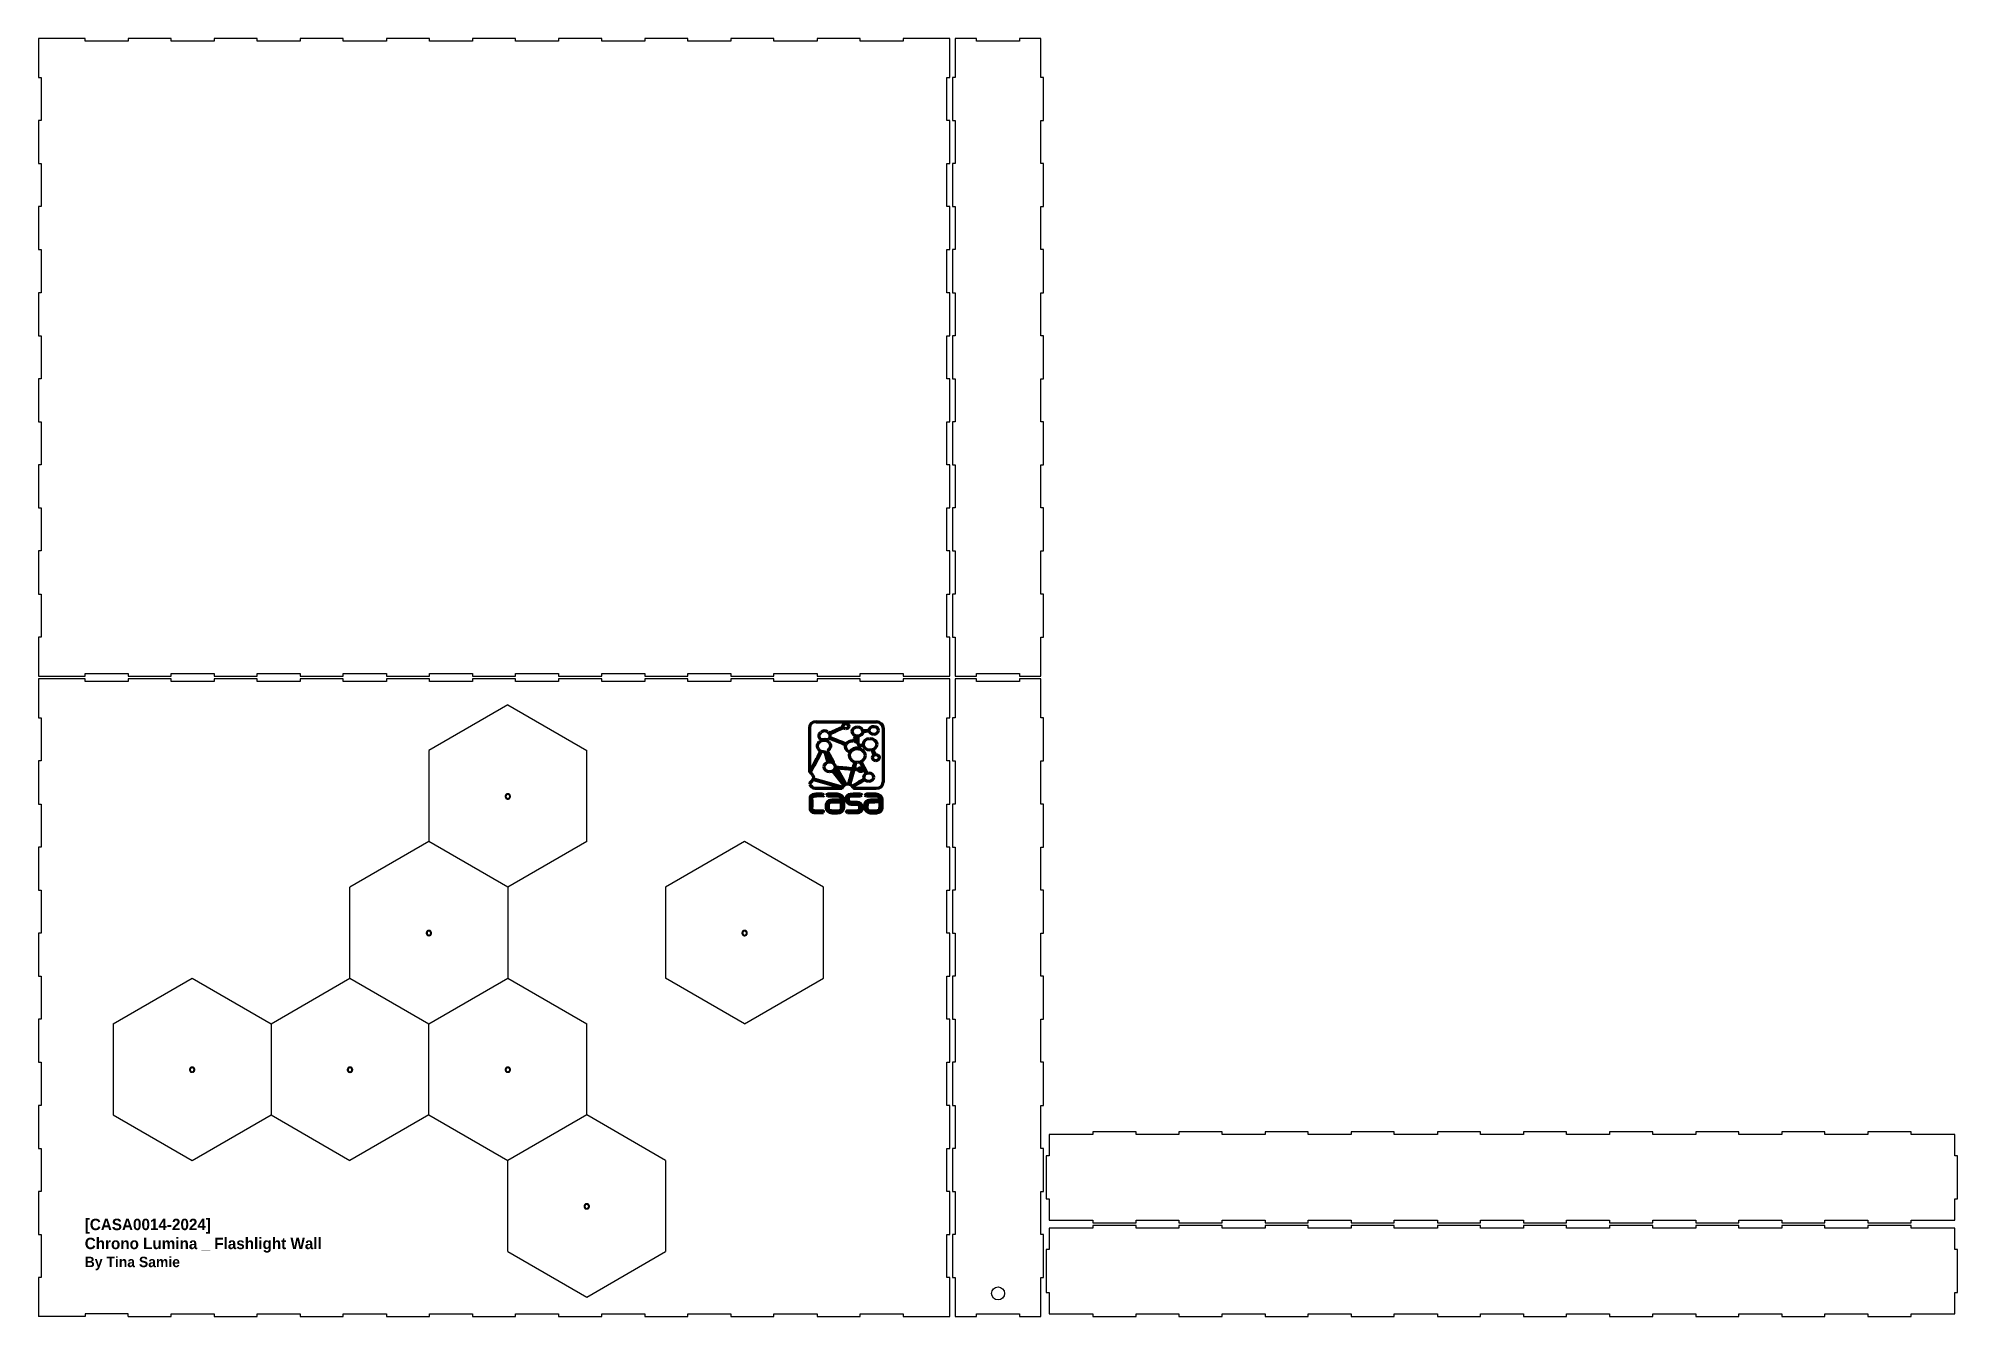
# Model space of a CAD drawing. Header units: millimetres. Extents: x 111 to 1585, y 106 to 1088.
import ezdxf

# ---------------------------------------------------------------- set-up
doc = ezdxf.new("R2010")
doc.units = ezdxf.units.MM
doc.header["$MEASUREMENT"] = 0
doc.layers.add('Cut', color=1, linetype='CONTINUOUS')
doc.layers.add('Hatch', color=5, linetype='CONTINUOUS')

msp = doc.modelspace()

# ---------------------------------------------------------------- texts
at = {"layer": 'Hatch', "linetype": 'Continuous', "insert": (146.3, 180.8), "char_height": 8.753, "attachment_point": 1}
msp.add_mtext_dynamic_manual_height_columns('{\\fCentury Gothic|b1|i0|c0|p34;[CASA0014-2024]\\PChrono Lumina _ Flashlight Wall} \\P{\\fCentury Gothic|b1|i0|c0|p34;\\H0.91393x;By Tina Samie}', width=4002.572, gutter_width=17.5, heights=[0], dxfattribs=at)

# ---------------------------------------------------------------- linework, layer by layer
at = {"layer": 'Cut'}
for p, q in [((110.7, 1087.7), (110.7, 1057.7)), ((146.5, 1087.7), (110.7, 1087.7)), ((146.5, 1085.6), (146.5, 1087.7)), ((179.6, 1085.6), (146.5, 1085.6)), ((212.6, 1087.7), (179.6, 1087.7)), ((179.6, 1087.7), (179.6, 1085.6)), ((212.6, 1085.6), (212.6, 1087.7)), ((245.7, 1085.6), (212.6, 1085.6)), ((278.8, 1087.7), (245.7, 1087.7)), ((245.7, 1087.7), (245.7, 1085.6)), ((278.8, 1085.6), (278.8, 1087.7)), ((311.9, 1085.6), (278.8, 1085.6)), ((344.9, 1087.7), (311.9, 1087.7)), ((311.9, 1087.7), (311.9, 1085.6)), ((344.9, 1085.6), (344.9, 1087.7)), ((378, 1085.6), (344.9, 1085.6)), ((411.1, 1087.7), (378, 1087.7)), ((378, 1087.7), (378, 1085.6)), ((411.1, 1085.6), (411.1, 1087.7)), ((444.2, 1085.6), (411.1, 1085.6)), ((477.2, 1087.7), (444.2, 1087.7)), ((444.2, 1087.7), (444.2, 1085.6)), ((477.2, 1085.6), (477.2, 1087.7)), ((510.3, 1085.6), (477.2, 1085.6)), ((543.4, 1087.7), (510.3, 1087.7)), ((510.3, 1087.7), (510.3, 1085.6)), ((543.4, 1085.6), (543.4, 1087.7)), ((576.5, 1085.6), (543.4, 1085.6)), ((609.5, 1087.7), (576.5, 1087.7)), ((576.5, 1087.7), (576.5, 1085.6)), ((609.5, 1085.6), (609.5, 1087.7)), ((642.6, 1085.6), (609.5, 1085.6)), ((675.7, 1087.7), (642.6, 1087.7)), ((642.6, 1087.7), (642.6, 1085.6)), ((675.7, 1085.6), (675.7, 1087.7)), ((708.8, 1085.6), (675.7, 1085.6)), ((741.8, 1087.7), (708.8, 1087.7)), ((708.8, 1087.7), (708.8, 1085.6)), ((741.8, 1085.6), (741.8, 1087.7)), ((774.9, 1085.6), (741.8, 1085.6)), ((810.7, 1087.7), (774.9, 1087.7)), ((774.9, 1087.7), (774.9, 1085.6)), ((810.7, 1057.7), (810.7, 1087.7)), ((814.9, 1087.7), (814.9, 1057.7)), ((831.3, 1087.7), (814.9, 1087.7)), ((831.3, 1085.6), (831.3, 1087.7)), ((864.3, 1085.6), (831.3, 1085.6)), ((880.7, 1087.7), (864.3, 1087.7)), ((864.3, 1087.7), (864.3, 1085.6)), ((880.7, 1057.7), (880.7, 1087.7)), ((110.7, 1057.7), (112.8, 1057.7)), ((112.8, 1057.7), (112.8, 1024.6)), ((808.6, 1024.6), (808.6, 1057.7)), ((808.6, 1057.7), (810.7, 1057.7)), ((814.9, 1057.7), (812.8, 1057.7)), ((812.8, 1057.7), (812.8, 1024.6)), ((882.8, 1057.7), (880.7, 1057.7)), ((882.8, 1024.6), (882.8, 1057.7)), ((112.8, 1024.6), (110.7, 1024.6)), ((110.7, 1024.6), (110.7, 991.5)), ((810.7, 1024.6), (808.6, 1024.6)), ((810.7, 991.5), (810.7, 1024.6)), ((812.8, 1024.6), (814.9, 1024.6)), ((814.9, 1024.6), (814.9, 991.5)), ((880.7, 991.5), (880.7, 1024.6)), ((880.7, 1024.6), (882.8, 1024.6)), ((110.7, 991.5), (112.8, 991.5)), ((112.8, 991.5), (112.8, 958.5)), ((808.6, 958.5), (808.6, 991.5)), ((808.6, 991.5), (810.7, 991.5)), ((814.9, 991.5), (812.8, 991.5)), ((812.8, 991.5), (812.8, 958.5)), ((882.8, 991.5), (880.7, 991.5)), ((882.8, 958.5), (882.8, 991.5)), ((112.8, 958.5), (110.7, 958.5)), ((110.7, 958.5), (110.7, 925.4)), ((810.7, 958.5), (808.6, 958.5)), ((810.7, 925.4), (810.7, 958.5)), ((812.8, 958.5), (814.9, 958.5)), ((814.9, 958.5), (814.9, 925.4)), ((880.7, 925.4), (880.7, 958.5)), ((880.7, 958.5), (882.8, 958.5)), ((110.7, 925.4), (112.8, 925.4)), ((112.8, 925.4), (112.8, 892.3)), ((808.6, 892.3), (808.6, 925.4)), ((808.6, 925.4), (810.7, 925.4)), ((814.9, 925.4), (812.8, 925.4)), ((812.8, 925.4), (812.8, 892.3)), ((882.8, 925.4), (880.7, 925.4)), ((882.8, 892.3), (882.8, 925.4)), ((112.8, 892.3), (110.7, 892.3)), ((110.7, 892.3), (110.7, 859.2)), ((810.7, 892.3), (808.6, 892.3)), ((810.7, 859.2), (810.7, 892.3)), ((812.8, 892.3), (814.9, 892.3)), ((814.9, 892.3), (814.9, 859.2)), ((880.7, 859.2), (880.7, 892.3)), ((880.7, 892.3), (882.8, 892.3)), ((110.7, 859.2), (112.8, 859.2)), ((112.8, 859.2), (112.8, 826.2)), ((808.6, 826.2), (808.6, 859.2)), ((808.6, 859.2), (810.7, 859.2)), ((814.9, 859.2), (812.8, 859.2)), ((812.8, 859.2), (812.8, 826.2)), ((882.8, 859.2), (880.7, 859.2)), ((882.8, 826.2), (882.8, 859.2)), ((112.8, 826.2), (110.7, 826.2)), ((110.7, 826.2), (110.7, 793.1)), ((810.7, 826.2), (808.6, 826.2)), ((810.7, 793.1), (810.7, 826.2)), ((812.8, 826.2), (814.9, 826.2)), ((814.9, 826.2), (814.9, 793.1)), ((880.7, 793.1), (880.7, 826.2)), ((880.7, 826.2), (882.8, 826.2)), ((110.7, 793.1), (112.8, 793.1)), ((112.8, 793.1), (112.8, 760)), ((808.6, 760), (808.6, 793.1)), ((808.6, 793.1), (810.7, 793.1)), ((814.9, 793.1), (812.8, 793.1)), ((812.8, 793.1), (812.8, 760)), ((882.8, 793.1), (880.7, 793.1)), ((882.8, 760), (882.8, 793.1)), ((112.8, 760), (110.7, 760)), ((110.7, 760), (110.7, 726.9)), ((810.7, 760), (808.6, 760)), ((810.7, 726.9), (810.7, 760)), ((812.8, 760), (814.9, 760)), ((814.9, 760), (814.9, 726.9)), ((880.7, 726.9), (880.7, 760)), ((880.7, 760), (882.8, 760)), ((110.7, 726.9), (112.8, 726.9)), ((112.8, 726.9), (112.8, 693.9)), ((808.6, 693.9), (808.6, 726.9)), ((808.6, 726.9), (810.7, 726.9)), ((814.9, 726.9), (812.8, 726.9)), ((812.8, 726.9), (812.8, 693.9)), ((882.8, 726.9), (880.7, 726.9)), ((882.8, 693.9), (882.8, 726.9)), ((112.8, 693.9), (110.7, 693.9)), ((110.7, 693.9), (110.7, 660.8)), ((810.7, 693.9), (808.6, 693.9)), ((810.7, 660.8), (810.7, 693.9)), ((812.8, 693.9), (814.9, 693.9)), ((814.9, 693.9), (814.9, 660.8)), ((880.7, 660.8), (880.7, 693.9)), ((880.7, 693.9), (882.8, 693.9)), ((110.7, 660.8), (112.8, 660.8)), ((112.8, 660.8), (112.8, 627.7)), ((808.6, 627.7), (808.6, 660.8)), ((808.6, 660.8), (810.7, 660.8)), ((814.9, 660.8), (812.8, 660.8)), ((812.8, 660.8), (812.8, 627.7)), ((882.8, 660.8), (880.7, 660.8)), ((882.8, 627.7), (882.8, 660.8)), ((112.8, 627.7), (110.7, 627.7)), ((110.7, 627.7), (110.7, 597.7)), ((810.7, 627.7), (808.6, 627.7)), ((810.7, 597.7), (810.7, 627.7)), ((812.8, 627.7), (814.9, 627.7)), ((814.9, 627.7), (814.9, 597.7)), ((880.7, 597.7), (880.7, 627.7)), ((880.7, 627.7), (882.8, 627.7)), ((110.7, 597.7), (146.5, 597.7)), ((110.7, 595.6), (110.7, 565.6)), ((146.5, 595.6), (110.7, 595.6)), ((146.5, 597.7), (146.5, 599.8)), ((146.5, 599.8), (179.6, 599.8)), ((146.5, 593.5), (146.5, 595.6)), ((179.6, 593.5), (146.5, 593.5)), ((179.6, 599.8), (179.6, 597.7)), ((179.6, 597.7), (212.6, 597.7)), ((212.6, 595.6), (179.6, 595.6)), ((179.6, 595.6), (179.6, 593.5)), ((212.6, 597.7), (212.6, 599.8)), ((212.6, 599.8), (245.7, 599.8)), ((212.6, 593.5), (212.6, 595.6)), ((245.7, 593.5), (212.6, 593.5)), ((245.7, 599.8), (245.7, 597.7)), ((245.7, 597.7), (278.8, 597.7)), ((278.8, 595.6), (245.7, 595.6)), ((245.7, 595.6), (245.7, 593.5)), ((278.8, 597.7), (278.8, 599.8)), ((278.8, 599.8), (311.9, 599.8)), ((278.8, 593.5), (278.8, 595.6)), ((311.9, 593.5), (278.8, 593.5)), ((311.9, 599.8), (311.9, 597.7)), ((311.9, 597.7), (344.9, 597.7)), ((344.9, 595.6), (311.9, 595.6)), ((311.9, 595.6), (311.9, 593.5)), ((344.9, 597.7), (344.9, 599.8)), ((344.9, 599.8), (378, 599.8)), ((344.9, 593.5), (344.9, 595.6)), ((378, 593.5), (344.9, 593.5)), ((378, 599.8), (378, 597.7)), ((378, 597.7), (411.1, 597.7)), ((411.1, 595.6), (378, 595.6)), ((378, 595.6), (378, 593.5)), ((411.1, 597.7), (411.1, 599.8)), ((411.1, 599.8), (444.2, 599.8)), ((411.1, 593.5), (411.1, 595.6)), ((444.2, 593.5), (411.1, 593.5)), ((444.2, 599.8), (444.2, 597.7)), ((444.2, 597.7), (477.2, 597.7)), ((477.2, 595.6), (444.2, 595.6)), ((444.2, 595.6), (444.2, 593.5)), ((477.2, 597.7), (477.2, 599.8)), ((477.2, 599.8), (510.3, 599.8)), ((477.2, 593.5), (477.2, 595.6)), ((510.3, 593.5), (477.2, 593.5)), ((510.3, 599.8), (510.3, 597.7)), ((510.3, 597.7), (543.4, 597.7)), ((543.4, 595.6), (510.3, 595.6)), ((510.3, 595.6), (510.3, 593.5)), ((543.4, 597.7), (543.4, 599.8)), ((543.4, 599.8), (576.5, 599.8)), ((543.4, 593.5), (543.4, 595.6)), ((576.5, 593.5), (543.4, 593.5)), ((576.5, 599.8), (576.5, 597.7)), ((576.5, 597.7), (609.5, 597.7)), ((609.5, 595.6), (576.5, 595.6)), ((576.5, 595.6), (576.5, 593.5)), ((609.5, 597.7), (609.5, 599.8)), ((609.5, 599.8), (642.6, 599.8)), ((609.5, 593.5), (609.5, 595.6)), ((642.6, 593.5), (609.5, 593.5)), ((642.6, 599.8), (642.6, 597.7)), ((642.6, 597.7), (675.7, 597.7)), ((675.7, 595.6), (642.6, 595.6)), ((642.6, 595.6), (642.6, 593.5)), ((675.7, 597.7), (675.7, 599.8)), ((675.7, 599.8), (708.8, 599.8)), ((675.7, 593.5), (675.7, 595.6)), ((708.8, 593.5), (675.7, 593.5)), ((708.8, 599.8), (708.8, 597.7)), ((708.8, 597.7), (741.8, 597.7)), ((741.8, 595.6), (708.8, 595.6)), ((708.8, 595.6), (708.8, 593.5)), ((741.8, 597.7), (741.8, 599.8)), ((741.8, 599.8), (774.9, 599.8)), ((741.8, 593.5), (741.8, 595.6)), ((774.9, 593.5), (741.8, 593.5)), ((774.9, 599.8), (774.9, 597.7)), ((774.9, 597.7), (810.7, 597.7)), ((810.7, 595.6), (774.9, 595.6)), ((774.9, 595.6), (774.9, 593.5)), ((810.7, 565.6), (810.7, 595.6)), ((814.9, 597.7), (831.3, 597.7)), ((814.9, 595.6), (814.9, 565.6)), ((831.3, 595.6), (814.9, 595.6)), ((831.3, 597.7), (831.3, 599.8)), ((831.3, 599.8), (864.3, 599.8)), ((831.3, 593.5), (831.3, 595.6)), ((864.3, 593.5), (831.3, 593.5)), ((864.3, 599.8), (864.3, 597.7)), ((864.3, 597.7), (880.7, 597.7)), ((880.7, 595.6), (864.3, 595.6)), ((864.3, 595.6), (864.3, 593.5)), ((880.7, 565.6), (880.7, 595.6)), ((110.7, 565.6), (112.8, 565.6)), ((112.8, 565.6), (112.8, 532.5)), ((808.6, 532.5), (808.6, 565.6)), ((808.6, 565.6), (810.7, 565.6)), ((814.9, 565.6), (812.8, 565.6)), ((812.8, 565.6), (812.8, 532.5)), ((882.8, 565.6), (880.7, 565.6)), ((882.8, 532.5), (882.8, 565.6)), ((112.8, 532.5), (110.7, 532.5)), ((110.7, 532.5), (110.7, 499.4)), ((810.7, 532.5), (808.6, 532.5)), ((810.7, 499.4), (810.7, 532.5)), ((812.8, 532.5), (814.9, 532.5)), ((814.9, 532.5), (814.9, 499.4)), ((880.7, 499.4), (880.7, 532.5)), ((880.7, 532.5), (882.8, 532.5)), ((110.7, 499.4), (112.8, 499.4)), ((112.8, 499.4), (112.8, 466.4)), ((808.6, 466.4), (808.6, 499.4)), ((808.6, 499.4), (810.7, 499.4)), ((814.9, 499.4), (812.8, 499.4)), ((812.8, 499.4), (812.8, 466.4)), ((882.8, 499.4), (880.7, 499.4)), ((882.8, 466.4), (882.8, 499.4)), ((112.8, 466.4), (110.7, 466.4)), ((110.7, 466.4), (110.7, 433.3)), ((810.7, 466.4), (808.6, 466.4)), ((810.7, 433.3), (810.7, 466.4)), ((812.8, 466.4), (814.9, 466.4)), ((814.9, 466.4), (814.9, 433.3)), ((880.7, 433.3), (880.7, 466.4)), ((880.7, 466.4), (882.8, 466.4)), ((110.7, 433.3), (112.8, 433.3)), ((112.8, 433.3), (112.8, 400.2)), ((808.6, 400.2), (808.6, 433.3)), ((808.6, 433.3), (810.7, 433.3)), ((814.9, 433.3), (812.8, 433.3)), ((812.8, 433.3), (812.8, 400.2)), ((882.8, 433.3), (880.7, 433.3)), ((882.8, 400.2), (882.8, 433.3)), ((112.8, 400.2), (110.7, 400.2)), ((110.7, 400.2), (110.7, 367.1)), ((810.7, 400.2), (808.6, 400.2)), ((810.7, 367.1), (810.7, 400.2)), ((812.8, 400.2), (814.9, 400.2)), ((814.9, 400.2), (814.9, 367.1)), ((880.7, 367.1), (880.7, 400.2)), ((880.7, 400.2), (882.8, 400.2)), ((110.7, 367.1), (112.8, 367.1)), ((112.8, 367.1), (112.8, 334.1)), ((808.6, 334.1), (808.6, 367.1)), ((808.6, 367.1), (810.7, 367.1)), ((814.9, 367.1), (812.8, 367.1)), ((812.8, 367.1), (812.8, 334.1)), ((882.8, 367.1), (880.7, 367.1)), ((882.8, 334.1), (882.8, 367.1)), ((112.8, 334.1), (110.7, 334.1)), ((110.7, 334.1), (110.7, 301)), ((810.7, 334.1), (808.6, 334.1)), ((810.7, 301), (810.7, 334.1)), ((812.8, 334.1), (814.9, 334.1)), ((814.9, 334.1), (814.9, 301)), ((880.7, 301), (880.7, 334.1)), ((880.7, 334.1), (882.8, 334.1)), ((110.7, 301), (112.8, 301)), ((112.8, 301), (112.8, 267.9)), ((808.6, 267.9), (808.6, 301)), ((808.6, 301), (810.7, 301)), ((814.9, 301), (812.8, 301)), ((812.8, 301), (812.8, 267.9)), ((882.8, 301), (880.7, 301)), ((882.8, 267.9), (882.8, 301)), ((112.8, 267.9), (110.7, 267.9)), ((110.7, 267.9), (110.7, 234.8)), ((810.7, 267.9), (808.6, 267.9)), ((810.7, 234.8), (810.7, 267.9)), ((812.8, 267.9), (814.9, 267.9)), ((814.9, 267.9), (814.9, 234.8)), ((880.7, 234.8), (880.7, 267.9)), ((880.7, 267.9), (882.8, 267.9)), ((887, 245.6), (887, 229.2)), ((920.7, 245.6), (887, 245.6)), ((953.8, 247.7), (920.7, 247.7)), ((920.7, 247.7), (920.7, 245.6)), ((953.8, 245.6), (953.8, 247.7)), ((986.8, 245.6), (953.8, 245.6)), ((1019.9, 247.7), (986.8, 247.7)), ((986.8, 247.7), (986.8, 245.6)), ((1019.9, 245.6), (1019.9, 247.7)), ((1053, 245.6), (1019.9, 245.6)), ((1086.1, 247.7), (1053, 247.7)), ((1053, 247.7), (1053, 245.6)), ((1086.1, 245.6), (1086.1, 247.7)), ((1119.1, 245.6), (1086.1, 245.6)), ((1152.2, 247.7), (1119.1, 247.7)), ((1119.1, 247.7), (1119.1, 245.6)), ((1152.2, 245.6), (1152.2, 247.7)), ((1185.3, 245.6), (1152.2, 245.6)), ((1218.4, 247.7), (1185.3, 247.7)), ((1185.3, 247.7), (1185.3, 245.6)), ((1218.4, 245.6), (1218.4, 247.7)), ((1251.4, 245.6), (1218.4, 245.6)), ((1284.5, 247.7), (1251.4, 247.7)), ((1251.4, 247.7), (1251.4, 245.6)), ((1284.5, 245.6), (1284.5, 247.7)), ((1317.6, 245.6), (1284.5, 245.6)), ((1350.7, 247.7), (1317.6, 247.7)), ((1317.6, 247.7), (1317.6, 245.6)), ((1350.7, 245.6), (1350.7, 247.7)), ((1383.7, 245.6), (1350.7, 245.6)), ((1416.8, 247.7), (1383.7, 247.7)), ((1383.7, 247.7), (1383.7, 245.6)), ((1416.8, 245.6), (1416.8, 247.7)), ((1449.9, 245.6), (1416.8, 245.6)), ((1483, 247.7), (1449.9, 247.7)), ((1449.9, 247.7), (1449.9, 245.6)), ((1483, 245.6), (1483, 247.7)), ((1516, 245.6), (1483, 245.6)), ((1549.1, 247.7), (1516, 247.7)), ((1516, 247.7), (1516, 245.6)), ((1549.1, 245.6), (1549.1, 247.7)), ((1582.8, 245.6), (1549.1, 245.6)), ((1582.8, 229.2), (1582.8, 245.6)), ((110.7, 234.8), (112.8, 234.8)), ((112.8, 234.8), (112.8, 201.8)), ((808.6, 201.8), (808.6, 234.8)), ((808.6, 234.8), (810.7, 234.8)), ((814.9, 234.8), (812.8, 234.8)), ((812.8, 234.8), (812.8, 201.8)), ((882.8, 234.8), (880.7, 234.8)), ((882.8, 201.8), (882.8, 234.8)), ((887, 229.2), (884.9, 229.2)), ((884.9, 229.2), (884.9, 196.2)), ((1584.9, 229.2), (1582.8, 229.2)), ((1584.9, 196.2), (1584.9, 229.2)), ((112.8, 201.8), (110.7, 201.8)), ((110.7, 201.8), (110.7, 168.7)), ((810.7, 201.8), (808.6, 201.8)), ((810.7, 168.7), (810.7, 201.8)), ((812.8, 201.8), (814.9, 201.8)), ((814.9, 201.8), (814.9, 168.7)), ((880.7, 168.7), (880.7, 201.8)), ((880.7, 201.8), (882.8, 201.8)), ((884.9, 196.2), (887, 196.2)), ((887, 196.2), (887, 179.8)), ((1582.8, 179.8), (1582.8, 196.2)), ((1582.8, 196.2), (1584.9, 196.2)), ((887, 179.8), (920.7, 179.8)), ((920.7, 179.8), (920.7, 177.7)), ((920.7, 177.7), (953.8, 177.7)), ((953.8, 177.7), (953.8, 179.8)), ((953.8, 179.8), (986.8, 179.8)), ((986.8, 179.8), (986.8, 177.7)), ((986.8, 177.7), (1019.9, 177.7)), ((1019.9, 177.7), (1019.9, 179.8)), ((1019.9, 179.8), (1053, 179.8)), ((1053, 179.8), (1053, 177.7)), ((1053, 177.7), (1086.1, 177.7)), ((1086.1, 177.7), (1086.1, 179.8)), ((1086.1, 179.8), (1119.1, 179.8)), ((1119.1, 179.8), (1119.1, 177.7)), ((1119.1, 177.7), (1152.2, 177.7)), ((1152.2, 177.7), (1152.2, 179.8)), ((1152.2, 179.8), (1185.3, 179.8)), ((1185.3, 179.8), (1185.3, 177.7)), ((1185.3, 177.7), (1218.4, 177.7)), ((1218.4, 177.7), (1218.4, 179.8)), ((1218.4, 179.8), (1251.4, 179.8)), ((1251.4, 179.8), (1251.4, 177.7)), ((1251.4, 177.7), (1284.5, 177.7)), ((1284.5, 177.7), (1284.5, 179.8)), ((1284.5, 179.8), (1317.6, 179.8)), ((1317.6, 179.8), (1317.6, 177.7)), ((1317.6, 177.7), (1350.7, 177.7)), ((1350.7, 177.7), (1350.7, 179.8)), ((1350.7, 179.8), (1383.7, 179.8)), ((1383.7, 179.8), (1383.7, 177.7)), ((1383.7, 177.7), (1416.8, 177.7)), ((1416.8, 177.7), (1416.8, 179.8)), ((1416.8, 179.8), (1449.9, 179.8)), ((1449.9, 179.8), (1449.9, 177.7)), ((1449.9, 177.7), (1483, 177.7)), ((1483, 177.7), (1483, 179.8)), ((1483, 179.8), (1516, 179.8)), ((1516, 179.8), (1516, 177.7)), ((1516, 177.7), (1549.1, 177.7)), ((1549.1, 177.7), (1549.1, 179.8)), ((1549.1, 179.8), (1582.8, 179.8)), ((110.7, 168.7), (112.8, 168.7)), ((112.8, 168.7), (112.8, 135.6)), ((808.6, 135.6), (808.6, 168.7)), ((808.6, 168.7), (810.7, 168.7)), ((814.9, 168.7), (812.8, 168.7)), ((812.8, 168.7), (812.8, 135.6)), ((882.8, 168.7), (880.7, 168.7)), ((882.8, 135.6), (882.8, 168.7)), ((887, 173.5), (887, 157.1)), ((920.7, 173.5), (887, 173.5)), ((953.8, 175.6), (920.7, 175.6)), ((920.7, 175.6), (920.7, 173.5)), ((953.8, 173.5), (953.8, 175.6)), ((986.8, 173.5), (953.8, 173.5)), ((1019.9, 175.6), (986.8, 175.6)), ((986.8, 175.6), (986.8, 173.5)), ((1019.9, 173.5), (1019.9, 175.6)), ((1053, 173.5), (1019.9, 173.5)), ((1086.1, 175.6), (1053, 175.6)), ((1053, 175.6), (1053, 173.5)), ((1086.1, 173.5), (1086.1, 175.6)), ((1119.1, 173.5), (1086.1, 173.5)), ((1152.2, 175.6), (1119.1, 175.6)), ((1119.1, 175.6), (1119.1, 173.5)), ((1152.2, 173.5), (1152.2, 175.6)), ((1185.3, 173.5), (1152.2, 173.5)), ((1218.4, 175.6), (1185.3, 175.6)), ((1185.3, 175.6), (1185.3, 173.5)), ((1218.4, 173.5), (1218.4, 175.6)), ((1251.4, 173.5), (1218.4, 173.5)), ((1284.5, 175.6), (1251.4, 175.6)), ((1251.4, 175.6), (1251.4, 173.5)), ((1284.5, 173.5), (1284.5, 175.6)), ((1317.6, 173.5), (1284.5, 173.5)), ((1350.7, 175.6), (1317.6, 175.6)), ((1317.6, 175.6), (1317.6, 173.5)), ((1350.7, 173.5), (1350.7, 175.6)), ((1383.7, 173.5), (1350.7, 173.5)), ((1416.8, 175.6), (1383.7, 175.6)), ((1383.7, 175.6), (1383.7, 173.5)), ((1416.8, 173.5), (1416.8, 175.6)), ((1449.9, 173.5), (1416.8, 173.5)), ((1483, 175.6), (1449.9, 175.6)), ((1449.9, 175.6), (1449.9, 173.5)), ((1483, 173.5), (1483, 175.6)), ((1516, 173.5), (1483, 173.5)), ((1549.1, 175.6), (1516, 175.6)), ((1516, 175.6), (1516, 173.5)), ((1549.1, 173.5), (1549.1, 175.6)), ((1582.8, 173.5), (1549.1, 173.5)), ((1582.8, 157.1), (1582.8, 173.5)), ((887, 157.1), (884.9, 157.1)), ((884.9, 157.1), (884.9, 124.1)), ((1584.9, 157.1), (1582.8, 157.1)), ((1584.9, 124.1), (1584.9, 157.1)), ((810.7, 135.6), (808.6, 135.6)), ((810.7, 105.6), (810.7, 135.6)), ((812.8, 135.6), (814.9, 135.6)), ((814.9, 135.6), (814.9, 105.6)), ((880.7, 105.6), (880.7, 135.6)), ((880.7, 135.6), (882.8, 135.6)), ((884.9, 124.1), (887, 124.1)), ((887, 124.1), (887, 107.7)), ((1582.8, 107.7), (1582.8, 124.1)), ((1582.8, 124.1), (1584.9, 124.1)), ((179.6, 105.6), (212.6, 105.6)), ((212.6, 105.6), (212.6, 107.7)), ((212.6, 107.7), (245.7, 107.7)), ((245.7, 107.7), (245.7, 105.6)), ((245.7, 105.6), (278.8, 105.6)), ((278.8, 105.6), (278.8, 107.7)), ((278.8, 107.7), (311.9, 107.7)), ((311.9, 107.7), (311.9, 105.6)), ((311.9, 105.6), (344.9, 105.6)), ((344.9, 105.6), (344.9, 107.7)), ((344.9, 107.7), (378, 107.7)), ((378, 107.7), (378, 105.6)), ((378, 105.6), (411.1, 105.6)), ((411.1, 105.6), (411.1, 107.7)), ((411.1, 107.7), (444.2, 107.7)), ((444.2, 107.7), (444.2, 105.6)), ((444.2, 105.6), (477.2, 105.6)), ((477.2, 105.6), (477.2, 107.7)), ((477.2, 107.7), (510.3, 107.7)), ((510.3, 107.7), (510.3, 105.6)), ((510.3, 105.6), (543.4, 105.6)), ((543.4, 105.6), (543.4, 107.7)), ((543.4, 107.7), (576.5, 107.7)), ((576.5, 107.7), (576.5, 105.6)), ((576.5, 105.6), (609.5, 105.6)), ((609.5, 105.6), (609.5, 107.7)), ((609.5, 107.7), (642.6, 107.7)), ((642.6, 107.7), (642.6, 105.6)), ((642.6, 105.6), (675.7, 105.6)), ((675.7, 105.6), (675.7, 107.7)), ((675.7, 107.7), (708.8, 107.7)), ((708.8, 107.7), (708.8, 105.6)), ((708.8, 105.6), (741.8, 105.6)), ((741.8, 105.6), (741.8, 107.7)), ((741.8, 107.7), (774.9, 107.7)), ((774.9, 107.7), (774.9, 105.6)), ((774.9, 105.6), (810.7, 105.6)), ((814.9, 105.6), (831.3, 105.6)), ((831.3, 105.6), (831.3, 107.7)), ((831.3, 107.7), (864.3, 107.7)), ((864.3, 107.7), (864.3, 105.6)), ((864.3, 105.6), (880.7, 105.6)), ((887, 107.7), (920.7, 107.7)), ((920.7, 107.7), (920.7, 105.6)), ((920.7, 105.6), (953.8, 105.6)), ((953.8, 105.6), (953.8, 107.7)), ((953.8, 107.7), (986.8, 107.7)), ((986.8, 107.7), (986.8, 105.6)), ((986.8, 105.6), (1019.9, 105.6)), ((1019.9, 105.6), (1019.9, 107.7)), ((1019.9, 107.7), (1053, 107.7)), ((1053, 107.7), (1053, 105.6)), ((1053, 105.6), (1086.1, 105.6)), ((1086.1, 105.6), (1086.1, 107.7)), ((1086.1, 107.7), (1119.1, 107.7)), ((1119.1, 107.7), (1119.1, 105.6)), ((1119.1, 105.6), (1152.2, 105.6)), ((1152.2, 105.6), (1152.2, 107.7)), ((1152.2, 107.7), (1185.3, 107.7)), ((1185.3, 107.7), (1185.3, 105.6)), ((1185.3, 105.6), (1218.4, 105.6)), ((1218.4, 105.6), (1218.4, 107.7)), ((1218.4, 107.7), (1251.4, 107.7)), ((1251.4, 107.7), (1251.4, 105.6)), ((1251.4, 105.6), (1284.5, 105.6)), ((1284.5, 105.6), (1284.5, 107.7)), ((1284.5, 107.7), (1317.6, 107.7)), ((1317.6, 107.7), (1317.6, 105.6)), ((1317.6, 105.6), (1350.7, 105.6)), ((1350.7, 105.6), (1350.7, 107.7)), ((1350.7, 107.7), (1383.7, 107.7)), ((1383.7, 107.7), (1383.7, 105.6)), ((1383.7, 105.6), (1416.8, 105.6)), ((1416.8, 105.6), (1416.8, 107.7)), ((1416.8, 107.7), (1449.9, 107.7)), ((1449.9, 107.7), (1449.9, 105.6)), ((1449.9, 105.6), (1483, 105.6)), ((1483, 105.6), (1483, 107.7)), ((1483, 107.7), (1516, 107.7)), ((1516, 107.7), (1516, 105.6)), ((1516, 105.6), (1549.1, 105.6)), ((1549.1, 105.6), (1549.1, 107.7)), ((1549.1, 107.7), (1582.8, 107.7))]:
    msp.add_line(p, q, dxfattribs=at)
at = {"layer": 'Cut', "linetype": 'Continuous'}
for p, q in [((112.8, 135.6), (110.7, 135.6)), ((110.7, 135.6), (110.7, 105.6)), ((146.5, 105.6), (110.7, 105.6)), ((179.6, 107.7), (146.5, 107.7)), ((146.5, 107.7), (146.5, 105.6)), ((179.6, 105.6), (179.6, 107.7))]:
    msp.add_line(p, q, dxfattribs=at)
at = {"layer": 'Cut'}
for points in [[(472.8, 505.3), (472.8, 505.3), (472.8, 505.4), (472.8, 505.4), (472.8, 505.5), (472.8, 505.5), (472.7, 505.6), (472.7, 505.6), (472.7, 505.7), (472.7, 505.7), (472.7, 505.8), (472.7, 505.8), (472.6, 505.9), (472.6, 505.9), (472.6, 506), (472.6, 506), (472.6, 506.1), (472.5, 506.1), (472.5, 506.2), (472.5, 506.2), (472.4, 506.2), (472.4, 506.3), (472.4, 506.3), (472.3, 506.4), (472.3, 506.4), (472.2, 506.4), (472.2, 506.5), (472.2, 506.5), (472.1, 506.5), (472.1, 506.6), (472, 506.6), (472, 506.6), (471.9, 506.6), (471.9, 506.7), (471.8, 506.7), (471.8, 506.7), (471.8, 506.7), (471.7, 506.7), (471.7, 506.7), (471.6, 506.7), (471.5, 506.8), (471.5, 506.8), (471.4, 506.8), (471.4, 506.8), (471.3, 506.8), (471.3, 506.8), (471.2, 506.8), (471.2, 506.8), (471.1, 506.8), (471.1, 506.8), (471, 506.8), (471, 506.8), (470.9, 506.7), (470.9, 506.7), (470.8, 506.7), (470.8, 506.7), (470.7, 506.7), (470.7, 506.7), (470.6, 506.6), (470.6, 506.6), (470.5, 506.6), (470.5, 506.6), (470.5, 506.5), (470.4, 506.5), (470.4, 506.5), (470.3, 506.4), (470.3, 506.4), (470.2, 506.4), (470.2, 506.3), (470.2, 506.3), (470.1, 506.3), (470.1, 506.2), (470.1, 506.2), (470, 506.1), (470, 506.1), (470, 506.1), (470, 506), (469.9, 506), (469.9, 505.9), (469.9, 505.9), (469.9, 505.8), (469.9, 505.8), (469.8, 505.7), (469.8, 505.7), (469.8, 505.6), (469.8, 505.6), (469.8, 505.5), (469.8, 505.5), (469.8, 505.4), (469.8, 505.4), (469.8, 505.3), (469.8, 505.3), (469.8, 505.2), (469.8, 505.2), (469.8, 505.1), (469.8, 505.1), (469.8, 505), (469.8, 504.9), (469.8, 504.9), (469.8, 504.8), (469.9, 504.8), (469.9, 504.8), (469.9, 504.7), (469.9, 504.7), (469.9, 504.6), (470, 504.6), (470, 504.5), (470, 504.5), (470, 504.4), (470.1, 504.4), (470.1, 504.3), (470.1, 504.3), (470.2, 504.3), (470.2, 504.2), (470.2, 504.2), (470.3, 504.2), (470.3, 504.1), (470.4, 504.1), (470.4, 504.1), (470.5, 504), (470.5, 504), (470.5, 504), (470.6, 504), (470.6, 503.9), (470.7, 503.9), (470.7, 503.9), (470.8, 503.9), (470.8, 503.9), (470.9, 503.8), (470.9, 503.8), (471, 503.8), (471, 503.8), (471.1, 503.8), (471.1, 503.8), (471.2, 503.8), (471.2, 503.8), (471.3, 503.8), (471.3, 503.8), (471.4, 503.8), (471.4, 503.8), (471.5, 503.8), (471.5, 503.8), (471.6, 503.8), (471.7, 503.8), (471.7, 503.8), (471.8, 503.9), (471.8, 503.9), (471.8, 503.9), (471.9, 503.9), (471.9, 503.9), (472, 504), (472, 504), (472.1, 504), (472.1, 504), (472.2, 504.1), (472.2, 504.1), (472.2, 504.1), (472.3, 504.2), (472.3, 504.2), (472.4, 504.2), (472.4, 504.3), (472.4, 504.3), (472.5, 504.4), (472.5, 504.4), (472.5, 504.5), (472.6, 504.5), (472.6, 504.5), (472.6, 504.6), (472.6, 504.6), (472.6, 504.7), (472.7, 504.7), (472.7, 504.8), (472.7, 504.8), (472.7, 504.9), (472.7, 504.9), (472.7, 505), (472.8, 505), (472.8, 505.1), (472.8, 505.1), (472.8, 505.2), (472.8, 505.2)], [(412.2, 400.3), (412.2, 400.3), (412.2, 400.4), (412.1, 400.4), (412.1, 400.5), (412.1, 400.5), (412.1, 400.6), (412.1, 400.7), (412.1, 400.7), (412.1, 400.8), (412.1, 400.8), (412, 400.8), (412, 400.9), (412, 400.9), (412, 401), (412, 401), (411.9, 401.1), (411.9, 401.1), (411.9, 401.2), (411.8, 401.2), (411.8, 401.2), (411.8, 401.3), (411.7, 401.3), (411.7, 401.4), (411.7, 401.4), (411.6, 401.4), (411.6, 401.5), (411.5, 401.5), (411.5, 401.5), (411.5, 401.6), (411.4, 401.6), (411.4, 401.6), (411.3, 401.6), (411.3, 401.7), (411.2, 401.7), (411.2, 401.7), (411.1, 401.7), (411.1, 401.7), (411, 401.7), (411, 401.8), (410.9, 401.8), (410.9, 401.8), (410.8, 401.8), (410.8, 401.8), (410.7, 401.8), (410.7, 401.8), (410.6, 401.8), (410.6, 401.8), (410.5, 401.8), (410.5, 401.8), (410.4, 401.8), (410.4, 401.8), (410.3, 401.7), (410.3, 401.7), (410.2, 401.7), (410.2, 401.7), (410.1, 401.7), (410.1, 401.7), (410, 401.6), (410, 401.6), (409.9, 401.6), (409.9, 401.6), (409.8, 401.5), (409.8, 401.5), (409.7, 401.5), (409.7, 401.5), (409.7, 401.4), (409.6, 401.4), (409.6, 401.3), (409.6, 401.3), (409.5, 401.3), (409.5, 401.2), (409.5, 401.2), (409.4, 401.1), (409.4, 401.1), (409.4, 401.1), (409.3, 401), (409.3, 401), (409.3, 400.9), (409.3, 400.9), (409.3, 400.8), (409.2, 400.8), (409.2, 400.7), (409.2, 400.7), (409.2, 400.6), (409.2, 400.6), (409.2, 400.5), (409.2, 400.5), (409.2, 400.4), (409.2, 400.4), (409.2, 400.3), (409.2, 400.3), (409.2, 400.2), (409.2, 400.2), (409.2, 400.1), (409.2, 400.1), (409.2, 400), (409.2, 400), (409.2, 399.9), (409.2, 399.9), (409.2, 399.8), (409.3, 399.8), (409.3, 399.7), (409.3, 399.7), (409.3, 399.6), (409.3, 399.6), (409.4, 399.5), (409.4, 399.5), (409.4, 399.4), (409.5, 399.4), (409.5, 399.4), (409.5, 399.3), (409.6, 399.3), (409.6, 399.2), (409.6, 399.2), (409.7, 399.2), (409.7, 399.1), (409.7, 399.1), (409.8, 399.1), (409.8, 399), (409.9, 399), (409.9, 399), (410, 399), (410, 398.9), (410.1, 398.9), (410.1, 398.9), (410.2, 398.9), (410.2, 398.9), (410.3, 398.8), (410.3, 398.8), (410.4, 398.8), (410.4, 398.8), (410.5, 398.8), (410.5, 398.8), (410.6, 398.8), (410.6, 398.8), (410.7, 398.8), (410.7, 398.8), (410.8, 398.8), (410.8, 398.8), (410.9, 398.8), (410.9, 398.8), (411, 398.8), (411, 398.8), (411.1, 398.9), (411.1, 398.9), (411.2, 398.9), (411.2, 398.9), (411.3, 398.9), (411.3, 398.9), (411.4, 399), (411.4, 399), (411.5, 399), (411.5, 399.1), (411.5, 399.1), (411.6, 399.1), (411.6, 399.1), (411.7, 399.2), (411.7, 399.2), (411.7, 399.3), (411.8, 399.3), (411.8, 399.3), (411.8, 399.4), (411.9, 399.4), (411.9, 399.5), (411.9, 399.5), (412, 399.5), (412, 399.6), (412, 399.6), (412, 399.7), (412, 399.7), (412.1, 399.8), (412.1, 399.8), (412.1, 399.9), (412.1, 399.9), (412.1, 400), (412.1, 400), (412.1, 400.1), (412.1, 400.1), (412.2, 400.2), (412.2, 400.2)], [(654.6, 400.3), (654.6, 400.3), (654.6, 400.4), (654.6, 400.4), (654.6, 400.5), (654.6, 400.5), (654.6, 400.6), (654.6, 400.7), (654.6, 400.7), (654.6, 400.8), (654.5, 400.8), (654.5, 400.8), (654.5, 400.9), (654.5, 400.9), (654.5, 401), (654.4, 401), (654.4, 401.1), (654.4, 401.1), (654.3, 401.2), (654.3, 401.2), (654.3, 401.2), (654.3, 401.3), (654.2, 401.3), (654.2, 401.4), (654.1, 401.4), (654.1, 401.4), (654.1, 401.5), (654, 401.5), (654, 401.5), (653.9, 401.6), (653.9, 401.6), (653.8, 401.6), (653.8, 401.6), (653.8, 401.7), (653.7, 401.7), (653.7, 401.7), (653.6, 401.7), (653.6, 401.7), (653.5, 401.7), (653.5, 401.8), (653.4, 401.8), (653.4, 401.8), (653.3, 401.8), (653.2, 401.8), (653.2, 401.8), (653.1, 401.8), (653.1, 401.8), (653, 401.8), (653, 401.8), (652.9, 401.8), (652.9, 401.8), (652.8, 401.8), (652.8, 401.7), (652.7, 401.7), (652.7, 401.7), (652.6, 401.7), (652.6, 401.7), (652.5, 401.7), (652.5, 401.6), (652.4, 401.6), (652.4, 401.6), (652.4, 401.6), (652.3, 401.5), (652.3, 401.5), (652.2, 401.5), (652.2, 401.5), (652.1, 401.4), (652.1, 401.4), (652.1, 401.3), (652, 401.3), (652, 401.3), (652, 401.2), (651.9, 401.2), (651.9, 401.1), (651.9, 401.1), (651.8, 401.1), (651.8, 401), (651.8, 401), (651.8, 400.9), (651.8, 400.9), (651.7, 400.8), (651.7, 400.8), (651.7, 400.7), (651.7, 400.7), (651.7, 400.6), (651.7, 400.6), (651.7, 400.5), (651.6, 400.5), (651.6, 400.4), (651.6, 400.4), (651.6, 400.3), (651.6, 400.3), (651.6, 400.2), (651.6, 400.2), (651.6, 400.1), (651.7, 400.1), (651.7, 400), (651.7, 400), (651.7, 399.9), (651.7, 399.9), (651.7, 399.8), (651.7, 399.8), (651.8, 399.7), (651.8, 399.7), (651.8, 399.6), (651.8, 399.6), (651.8, 399.5), (651.9, 399.5), (651.9, 399.4), (651.9, 399.4), (652, 399.4), (652, 399.3), (652, 399.3), (652.1, 399.2), (652.1, 399.2), (652.1, 399.2), (652.2, 399.1), (652.2, 399.1), (652.3, 399.1), (652.3, 399), (652.4, 399), (652.4, 399), (652.4, 399), (652.5, 398.9), (652.5, 398.9), (652.6, 398.9), (652.6, 398.9), (652.7, 398.9), (652.7, 398.8), (652.8, 398.8), (652.8, 398.8), (652.9, 398.8), (652.9, 398.8), (653, 398.8), (653, 398.8), (653.1, 398.8), (653.1, 398.8), (653.2, 398.8), (653.2, 398.8), (653.3, 398.8), (653.4, 398.8), (653.4, 398.8), (653.5, 398.8), (653.5, 398.8), (653.6, 398.9), (653.6, 398.9), (653.7, 398.9), (653.7, 398.9), (653.8, 398.9), (653.8, 398.9), (653.8, 399), (653.9, 399), (653.9, 399), (654, 399.1), (654, 399.1), (654.1, 399.1), (654.1, 399.1), (654.1, 399.2), (654.2, 399.2), (654.2, 399.3), (654.3, 399.3), (654.3, 399.3), (654.3, 399.4), (654.3, 399.4), (654.4, 399.5), (654.4, 399.5), (654.4, 399.5), (654.5, 399.6), (654.5, 399.6), (654.5, 399.7), (654.5, 399.7), (654.5, 399.8), (654.6, 399.8), (654.6, 399.9), (654.6, 399.9), (654.6, 400), (654.6, 400), (654.6, 400.1), (654.6, 400.1), (654.6, 400.2), (654.6, 400.2)], [(230.3, 295.3), (230.3, 295.3), (230.3, 295.4), (230.3, 295.5), (230.3, 295.5), (230.3, 295.6), (230.3, 295.6), (230.3, 295.7), (230.2, 295.7), (230.2, 295.8), (230.2, 295.8), (230.2, 295.9), (230.2, 295.9), (230.2, 295.9), (230.1, 296), (230.1, 296), (230.1, 296.1), (230, 296.1), (230, 296.2), (230, 296.2), (230, 296.3), (229.9, 296.3), (229.9, 296.3), (229.8, 296.4), (229.8, 296.4), (229.8, 296.4), (229.7, 296.5), (229.7, 296.5), (229.6, 296.5), (229.6, 296.6), (229.6, 296.6), (229.5, 296.6), (229.5, 296.6), (229.4, 296.7), (229.4, 296.7), (229.3, 296.7), (229.3, 296.7), (229.2, 296.7), (229.2, 296.7), (229.1, 296.8), (229.1, 296.8), (229, 296.8), (229, 296.8), (228.9, 296.8), (228.9, 296.8), (228.8, 296.8), (228.8, 296.8), (228.7, 296.8), (228.7, 296.8), (228.6, 296.8), (228.6, 296.8), (228.5, 296.8), (228.5, 296.8), (228.4, 296.7), (228.4, 296.7), (228.3, 296.7), (228.3, 296.7), (228.2, 296.7), (228.2, 296.7), (228.1, 296.6), (228.1, 296.6), (228, 296.6), (228, 296.5), (227.9, 296.5), (227.9, 296.5), (227.9, 296.5), (227.8, 296.4), (227.8, 296.4), (227.7, 296.4), (227.7, 296.3), (227.7, 296.3), (227.6, 296.2), (227.6, 296.2), (227.6, 296.2), (227.5, 296.1), (227.5, 296.1), (227.5, 296), (227.5, 296), (227.4, 295.9), (227.4, 295.9), (227.4, 295.8), (227.4, 295.8), (227.4, 295.7), (227.4, 295.7), (227.3, 295.6), (227.3, 295.6), (227.3, 295.5), (227.3, 295.5), (227.3, 295.4), (227.3, 295.4), (227.3, 295.3), (227.3, 295.3), (227.3, 295.2), (227.3, 295.2), (227.3, 295.1), (227.3, 295.1), (227.3, 295), (227.3, 295), (227.4, 294.9), (227.4, 294.9), (227.4, 294.8), (227.4, 294.8), (227.4, 294.7), (227.4, 294.7), (227.5, 294.6), (227.5, 294.6), (227.5, 294.5), (227.5, 294.5), (227.6, 294.4), (227.6, 294.4), (227.6, 294.4), (227.7, 294.3), (227.7, 294.3), (227.7, 294.2), (227.8, 294.2), (227.8, 294.2), (227.9, 294.1), (227.9, 294.1), (227.9, 294.1), (228, 294), (228, 294), (228.1, 294), (228.1, 294), (228.2, 293.9), (228.2, 293.9), (228.3, 293.9), (228.3, 293.9), (228.4, 293.9), (228.4, 293.8), (228.5, 293.8), (228.5, 293.8), (228.6, 293.8), (228.6, 293.8), (228.7, 293.8), (228.7, 293.8), (228.8, 293.8), (228.8, 293.8), (228.9, 293.8), (228.9, 293.8), (229, 293.8), (229, 293.8), (229.1, 293.8), (229.1, 293.8), (229.2, 293.8), (229.2, 293.9), (229.3, 293.9), (229.3, 293.9), (229.4, 293.9), (229.4, 293.9), (229.5, 294), (229.5, 294), (229.6, 294), (229.6, 294), (229.6, 294.1), (229.7, 294.1), (229.7, 294.1), (229.8, 294.2), (229.8, 294.2), (229.8, 294.2), (229.9, 294.3), (229.9, 294.3), (230, 294.3), (230, 294.4), (230, 294.4), (230, 294.5), (230.1, 294.5), (230.1, 294.5), (230.1, 294.6), (230.2, 294.6), (230.2, 294.7), (230.2, 294.7), (230.2, 294.8), (230.2, 294.8), (230.2, 294.9), (230.3, 294.9), (230.3, 295), (230.3, 295), (230.3, 295.1), (230.3, 295.1), (230.3, 295.2), (230.3, 295.2)], [(351.5, 295.3), (351.5, 295.3), (351.5, 295.4), (351.5, 295.5), (351.5, 295.5), (351.5, 295.6), (351.5, 295.6), (351.5, 295.7), (351.5, 295.7), (351.5, 295.8), (351.4, 295.8), (351.4, 295.9), (351.4, 295.9), (351.4, 295.9), (351.4, 296), (351.3, 296), (351.3, 296.1), (351.3, 296.1), (351.3, 296.2), (351.2, 296.2), (351.2, 296.3), (351.2, 296.3), (351.1, 296.3), (351.1, 296.4), (351, 296.4), (351, 296.4), (351, 296.5), (350.9, 296.5), (350.9, 296.5), (350.8, 296.6), (350.8, 296.6), (350.8, 296.6), (350.7, 296.6), (350.7, 296.7), (350.6, 296.7), (350.6, 296.7), (350.5, 296.7), (350.5, 296.7), (350.4, 296.7), (350.4, 296.8), (350.3, 296.8), (350.3, 296.8), (350.2, 296.8), (350.2, 296.8), (350.1, 296.8), (350.1, 296.8), (350, 296.8), (349.9, 296.8), (349.9, 296.8), (349.8, 296.8), (349.8, 296.8), (349.7, 296.8), (349.7, 296.8), (349.6, 296.7), (349.6, 296.7), (349.5, 296.7), (349.5, 296.7), (349.4, 296.7), (349.4, 296.7), (349.4, 296.6), (349.3, 296.6), (349.3, 296.6), (349.2, 296.5), (349.2, 296.5), (349.1, 296.5), (349.1, 296.5), (349, 296.4), (349, 296.4), (349, 296.4), (348.9, 296.3), (348.9, 296.3), (348.9, 296.2), (348.8, 296.2), (348.8, 296.2), (348.8, 296.1), (348.8, 296.1), (348.7, 296), (348.7, 296), (348.7, 295.9), (348.7, 295.9), (348.6, 295.8), (348.6, 295.8), (348.6, 295.7), (348.6, 295.7), (348.6, 295.6), (348.6, 295.6), (348.6, 295.5), (348.6, 295.5), (348.5, 295.4), (348.5, 295.4), (348.5, 295.3), (348.5, 295.3), (348.5, 295.2), (348.5, 295.2), (348.6, 295.1), (348.6, 295.1), (348.6, 295), (348.6, 295), (348.6, 294.9), (348.6, 294.9), (348.6, 294.8), (348.6, 294.8), (348.7, 294.7), (348.7, 294.7), (348.7, 294.6), (348.7, 294.6), (348.8, 294.5), (348.8, 294.5), (348.8, 294.4), (348.8, 294.4), (348.9, 294.4), (348.9, 294.3), (348.9, 294.3), (349, 294.2), (349, 294.2), (349, 294.2), (349.1, 294.1), (349.1, 294.1), (349.2, 294.1), (349.2, 294), (349.3, 294), (349.3, 294), (349.4, 294), (349.4, 293.9), (349.4, 293.9), (349.5, 293.9), (349.5, 293.9), (349.6, 293.9), (349.6, 293.8), (349.7, 293.8), (349.7, 293.8), (349.8, 293.8), (349.8, 293.8), (349.9, 293.8), (349.9, 293.8), (350, 293.8), (350.1, 293.8), (350.1, 293.8), (350.2, 293.8), (350.2, 293.8), (350.3, 293.8), (350.3, 293.8), (350.4, 293.8), (350.4, 293.8), (350.5, 293.9), (350.5, 293.9), (350.6, 293.9), (350.6, 293.9), (350.7, 293.9), (350.7, 294), (350.8, 294), (350.8, 294), (350.8, 294), (350.9, 294.1), (350.9, 294.1), (351, 294.1), (351, 294.2), (351, 294.2), (351.1, 294.2), (351.1, 294.3), (351.2, 294.3), (351.2, 294.3), (351.2, 294.4), (351.3, 294.4), (351.3, 294.5), (351.3, 294.5), (351.3, 294.5), (351.4, 294.6), (351.4, 294.6), (351.4, 294.7), (351.4, 294.7), (351.4, 294.8), (351.5, 294.8), (351.5, 294.9), (351.5, 294.9), (351.5, 295), (351.5, 295), (351.5, 295.1), (351.5, 295.1), (351.5, 295.2), (351.5, 295.2)], [(472.8, 295.3), (472.8, 295.3), (472.8, 295.4), (472.8, 295.5), (472.8, 295.5), (472.8, 295.6), (472.7, 295.6), (472.7, 295.7), (472.7, 295.7), (472.7, 295.8), (472.7, 295.8), (472.7, 295.9), (472.6, 295.9), (472.6, 295.9), (472.6, 296), (472.6, 296), (472.6, 296.1), (472.5, 296.1), (472.5, 296.2), (472.5, 296.2), (472.4, 296.3), (472.4, 296.3), (472.4, 296.3), (472.3, 296.4), (472.3, 296.4), (472.2, 296.4), (472.2, 296.5), (472.2, 296.5), (472.1, 296.5), (472.1, 296.6), (472, 296.6), (472, 296.6), (471.9, 296.6), (471.9, 296.7), (471.8, 296.7), (471.8, 296.7), (471.8, 296.7), (471.7, 296.7), (471.7, 296.7), (471.6, 296.8), (471.5, 296.8), (471.5, 296.8), (471.4, 296.8), (471.4, 296.8), (471.3, 296.8), (471.3, 296.8), (471.2, 296.8), (471.2, 296.8), (471.1, 296.8), (471.1, 296.8), (471, 296.8), (471, 296.8), (470.9, 296.8), (470.9, 296.7), (470.8, 296.7), (470.8, 296.7), (470.7, 296.7), (470.7, 296.7), (470.6, 296.7), (470.6, 296.6), (470.5, 296.6), (470.5, 296.6), (470.5, 296.5), (470.4, 296.5), (470.4, 296.5), (470.3, 296.5), (470.3, 296.4), (470.2, 296.4), (470.2, 296.4), (470.2, 296.3), (470.1, 296.3), (470.1, 296.2), (470.1, 296.2), (470, 296.2), (470, 296.1), (470, 296.1), (470, 296), (469.9, 296), (469.9, 295.9), (469.9, 295.9), (469.9, 295.8), (469.9, 295.8), (469.8, 295.7), (469.8, 295.7), (469.8, 295.6), (469.8, 295.6), (469.8, 295.5), (469.8, 295.5), (469.8, 295.4), (469.8, 295.4), (469.8, 295.3), (469.8, 295.3), (469.8, 295.2), (469.8, 295.2), (469.8, 295.1), (469.8, 295.1), (469.8, 295), (469.8, 295), (469.8, 294.9), (469.8, 294.9), (469.9, 294.8), (469.9, 294.8), (469.9, 294.7), (469.9, 294.7), (469.9, 294.6), (470, 294.6), (470, 294.5), (470, 294.5), (470, 294.4), (470.1, 294.4), (470.1, 294.4), (470.1, 294.3), (470.2, 294.3), (470.2, 294.2), (470.2, 294.2), (470.3, 294.2), (470.3, 294.1), (470.4, 294.1), (470.4, 294.1), (470.5, 294), (470.5, 294), (470.5, 294), (470.6, 294), (470.6, 293.9), (470.7, 293.9), (470.7, 293.9), (470.8, 293.9), (470.8, 293.9), (470.9, 293.8), (470.9, 293.8), (471, 293.8), (471, 293.8), (471.1, 293.8), (471.1, 293.8), (471.2, 293.8), (471.2, 293.8), (471.3, 293.8), (471.3, 293.8), (471.4, 293.8), (471.4, 293.8), (471.5, 293.8), (471.5, 293.8), (471.6, 293.8), (471.7, 293.8), (471.7, 293.9), (471.8, 293.9), (471.8, 293.9), (471.8, 293.9), (471.9, 293.9), (471.9, 294), (472, 294), (472, 294), (472.1, 294), (472.1, 294.1), (472.2, 294.1), (472.2, 294.1), (472.2, 294.2), (472.3, 294.2), (472.3, 294.2), (472.4, 294.3), (472.4, 294.3), (472.4, 294.3), (472.5, 294.4), (472.5, 294.4), (472.5, 294.5), (472.6, 294.5), (472.6, 294.5), (472.6, 294.6), (472.6, 294.6), (472.6, 294.7), (472.7, 294.7), (472.7, 294.8), (472.7, 294.8), (472.7, 294.9), (472.7, 294.9), (472.7, 295), (472.8, 295), (472.8, 295.1), (472.8, 295.1), (472.8, 295.2), (472.8, 295.2)], [(533.4, 190.3), (533.4, 190.4), (533.4, 190.4), (533.4, 190.5), (533.4, 190.5), (533.4, 190.6), (533.4, 190.6), (533.4, 190.7), (533.3, 190.7), (533.3, 190.8), (533.3, 190.8), (533.3, 190.9), (533.3, 190.9), (533.2, 191), (533.2, 191), (533.2, 191), (533.2, 191.1), (533.1, 191.1), (533.1, 191.2), (533.1, 191.2), (533, 191.3), (533, 191.3), (533, 191.3), (532.9, 191.4), (532.9, 191.4), (532.9, 191.4), (532.8, 191.5), (532.8, 191.5), (532.7, 191.5), (532.7, 191.6), (532.7, 191.6), (532.6, 191.6), (532.6, 191.6), (532.5, 191.7), (532.5, 191.7), (532.4, 191.7), (532.4, 191.7), (532.3, 191.7), (532.3, 191.8), (532.2, 191.8), (532.2, 191.8), (532.1, 191.8), (532.1, 191.8), (532, 191.8), (532, 191.8), (531.9, 191.8), (531.9, 191.8), (531.8, 191.8), (531.8, 191.8), (531.7, 191.8), (531.6, 191.8), (531.6, 191.8), (531.5, 191.8), (531.5, 191.7), (531.4, 191.7), (531.4, 191.7), (531.3, 191.7), (531.3, 191.7), (531.3, 191.7), (531.2, 191.6), (531.2, 191.6), (531.1, 191.6), (531.1, 191.6), (531, 191.5), (531, 191.5), (530.9, 191.5), (530.9, 191.4), (530.9, 191.4), (530.8, 191.4), (530.8, 191.3), (530.8, 191.3), (530.7, 191.2), (530.7, 191.2), (530.7, 191.2), (530.6, 191.1), (530.6, 191.1), (530.6, 191), (530.6, 191), (530.5, 190.9), (530.5, 190.9), (530.5, 190.8), (530.5, 190.8), (530.5, 190.7), (530.4, 190.7), (530.4, 190.6), (530.4, 190.6), (530.4, 190.5), (530.4, 190.5), (530.4, 190.4), (530.4, 190.4), (530.4, 190.3), (530.4, 190.3), (530.4, 190.2), (530.4, 190.2), (530.4, 190.1), (530.4, 190.1), (530.4, 190), (530.4, 190), (530.4, 189.9), (530.5, 189.9), (530.5, 189.8), (530.5, 189.8), (530.5, 189.7), (530.5, 189.7), (530.6, 189.6), (530.6, 189.6), (530.6, 189.5), (530.6, 189.5), (530.7, 189.4), (530.7, 189.4), (530.7, 189.4), (530.8, 189.3), (530.8, 189.3), (530.8, 189.2), (530.9, 189.2), (530.9, 189.2), (530.9, 189.1), (531, 189.1), (531, 189.1), (531.1, 189), (531.1, 189), (531.2, 189), (531.2, 189), (531.3, 188.9), (531.3, 188.9), (531.3, 188.9), (531.4, 188.9), (531.4, 188.9), (531.5, 188.9), (531.5, 188.8), (531.6, 188.8), (531.6, 188.8), (531.7, 188.8), (531.8, 188.8), (531.8, 188.8), (531.9, 188.8), (531.9, 188.8), (532, 188.8), (532, 188.8), (532.1, 188.8), (532.1, 188.8), (532.2, 188.8), (532.2, 188.8), (532.3, 188.8), (532.3, 188.9), (532.4, 188.9), (532.4, 188.9), (532.5, 188.9), (532.5, 188.9), (532.6, 189), (532.6, 189), (532.7, 189), (532.7, 189), (532.7, 189.1), (532.8, 189.1), (532.8, 189.1), (532.9, 189.2), (532.9, 189.2), (532.9, 189.2), (533, 189.3), (533, 189.3), (533, 189.3), (533.1, 189.4), (533.1, 189.4), (533.1, 189.5), (533.2, 189.5), (533.2, 189.6), (533.2, 189.6), (533.2, 189.6), (533.3, 189.7), (533.3, 189.7), (533.3, 189.8), (533.3, 189.8), (533.3, 189.9), (533.4, 189.9), (533.4, 190), (533.4, 190), (533.4, 190.1), (533.4, 190.1), (533.4, 190.2), (533.4, 190.2)]]:
    msp.add_lwpolyline(points, close=True, dxfattribs=at)
at = {"layer": 'Hatch', "linetype": 'Continuous'}
msp.add_line((471.3, 575.6, -9.2), (531.9, 540.6, -9.2), dxfattribs=at)
at = {"layer": 'Hatch', "color": 5}
for points in [[(471.3, 575.6), (410.7, 540.6)], [(410.7, 540.6), (410.7, 470.6)], [(531.9, 470.6), (531.9, 540.6)], [(410.7, 470.6), (350, 435.6)], [(471.3, 435.6), (410.7, 470.6)], [(531.9, 470.6), (471.3, 435.6)], [(653.1, 470.6), (592.5, 435.6)], [(713.8, 435.6), (653.1, 470.6)], [(350, 365.6), (350, 435.6)], [(471.3, 435.6), (471.3, 365.6)], [(592.5, 435.6), (592.5, 365.6)], [(713.8, 365.6), (713.8, 435.6)], [(168.2, 330.6), (228.8, 365.6)], [(228.8, 365.6), (289.4, 330.6)], [(289.4, 330.6), (350, 365.6)], [(350, 365.6), (410.7, 330.6)], [(410.7, 330.6), (471.3, 365.6)], [(471.3, 365.6), (531.9, 330.6)], [(653.1, 330.6), (592.5, 365.6)], [(653.1, 330.6), (713.8, 365.6)], [(168.2, 330.6), (168.2, 260.6)], [(289.4, 330.6), (289.4, 260.6)], [(410.7, 260.6), (410.7, 330.6)], [(531.9, 260.6), (531.9, 330.6)], [(168.2, 260.6), (228.8, 225.6)], [(228.8, 225.6), (289.4, 260.6)], [(289.4, 260.6), (350, 225.6)], [(410.7, 260.6), (350, 225.6)], [(410.7, 260.6), (471.3, 225.6)], [(531.9, 260.6), (471.3, 225.6)], [(592.5, 225.6), (531.9, 260.6)], [(471.3, 155.6), (471.3, 225.6)], [(592.5, 225.6), (592.5, 155.6)], [(471.3, 155.6), (531.9, 120.6)], [(531.9, 120.6), (592.5, 155.6)]]:
    msp.add_lwpolyline(points, dxfattribs=at)
at = {"layer": 'Hatch', "color": 5, "linetype": 'Continuous', "lineweight": 211}
for points in [[(703, 557.8, 0.000298), (703, 535.3, 0.00384), (703, 524.9)], [(718.2, 553.9, 0), (728.3, 558.4, -0.000036), (728.6, 557.8, 0.000002), (718.7, 553.3), (718.7, 550.6, -0.000002), (731.2, 545.6)], [(748.3, 555.4, 0.000003), (748.3, 556, 0), (744.4, 555.8, 0.000042), (744.5, 555.1)], [(715.8, 539.6), (717.7, 532.2), (717.1, 532.1, -0.002496), (716, 535.7, -0.002419), (715, 539.4, 0), (712.3, 539.7, -0.000002), (703.8, 524)], [(716.8, 540.1), (721.4, 531.7, 0.000056), (721.1, 531.5)], [(722.9, 527.6, -0.000042), (723.4, 527.9, -0.000001), (736.4, 526.7, -0.000002), (737.8, 531.1, -0.000033), (738.4, 530.9, 0.000003), (737.3, 526.7, -0.000004), (740.3, 526.3), (740.2, 525.8, 0.000002), (737.1, 525.9, 0), (733.9, 515.1, 0.000046), (733.3, 515.3, 0.000001), (736.2, 526, -0.000003), (723.9, 527.1, 0), (730.6, 515.1, -0.000014), (729.2, 514.3, 0), (721.1, 524.3, -0.000026), (721.6, 524.7)], [(747, 523.7), (746.3, 523.4, -0.000001), (742.2, 531.2, 0), (742.9, 531.5)], [(729.2, 515.6, -0.000295), (726.6, 518.7, 0.004616), (724, 521.8)], [(744.9, 518.2, -0.000035), (745.1, 517.8, 0.000001), (736.5, 513)], [(713.7, 492.9), (713.7, 494, -0.002847), (708.1, 494)]]:
    msp.add_lwpolyline(points, format="xyb", dxfattribs=at)
for points in [[(752.5, 537.6, 0.000008), (751.3, 540.5, 0.000014), (751.9, 540.7, -0.000012), (753.2, 537.8, -0.000047)], [(706.1, 518, 0.000002), (706.3, 518.7, 0.000001), (728, 512.6, -0.000013), (727.7, 512, 0)], [(724.2, 506.9, 0.011377), (717.2, 506.9, -0.011385)], [(722.1, 502.4, 0.000005), (727.5, 502.4, -0.000005)], [(729, 496.7, 0.006302), (729, 502.5, -0.006297)], [(754, 506.9, 0.012417), (746.9, 506.9, -0.012421)], [(757.1, 502.4, 0.000016), (751.9, 502.4, -0.000016)], [(758.6, 496.6, 0.00597), (758.6, 502.7, -0.00597)], [(720.3, 492.8, 0.009645), (724.6, 492.8, -0.009645)], [(731.7, 494, 0.001413), (738.9, 494, -0.001413), (731.7, 494, 0.000073), (731.3, 493.7, -0.000037)], [(749.7, 492.8, 0.013122), (754.4, 492.8, -0.013128)], [(753.1, 501.2, 0.000259), (750.9, 501.2, -0.000259)]]:
    msp.add_lwpolyline(points, format="xyb", close=True, dxfattribs=at)
at = {"layer": 'Hatch', "color": 5}
for points in [[(473.3, 505.3), (473.3, 505.4), (473.3, 505.4), (473.3, 505.5), (473.3, 505.6), (473.3, 505.6), (473.3, 505.7), (473.3, 505.8), (473.2, 505.8), (473.2, 505.9), (473.2, 506), (473.2, 506), (473.2, 506.1), (473.1, 506.2), (473.1, 506.2), (473.1, 506.3), (473, 506.4), (473, 506.4), (472.9, 506.5), (472.9, 506.5), (472.9, 506.6), (472.8, 506.7), (472.8, 506.7), (472.7, 506.8), (472.7, 506.8), (472.6, 506.8), (472.5, 506.9), (472.5, 506.9), (472.4, 507), (472.4, 507), (472.3, 507.1), (472.2, 507.1), (472.2, 507.1), (472.1, 507.2), (472.1, 507.2), (472, 507.2), (471.9, 507.2), (471.9, 507.3), (471.8, 507.3), (471.7, 507.3), (471.6, 507.3), (471.6, 507.3), (471.5, 507.3), (471.4, 507.3), (471.4, 507.3), (471.3, 507.3), (471.2, 507.3), (471.2, 507.3), (471.1, 507.3), (471, 507.3), (470.9, 507.3), (470.9, 507.3), (470.8, 507.3), (470.7, 507.3), (470.7, 507.2), (470.6, 507.2), (470.5, 507.2), (470.5, 507.2), (470.4, 507.1), (470.3, 507.1), (470.3, 507.1), (470.2, 507), (470.2, 507), (470.1, 507), (470, 506.9), (470, 506.9), (469.9, 506.8), (469.9, 506.8), (469.8, 506.7), (469.8, 506.7), (469.7, 506.6), (469.7, 506.6), (469.6, 506.5), (469.6, 506.5), (469.6, 506.4), (469.5, 506.3), (469.5, 506.3), (469.4, 506.2), (469.4, 506.1), (469.4, 506.1), (469.4, 506), (469.3, 505.9), (469.3, 505.9), (469.3, 505.8), (469.3, 505.7), (469.3, 505.7), (469.3, 505.6), (469.2, 505.5), (469.2, 505.5), (469.2, 505.4), (469.2, 505.3), (469.2, 505.2), (469.2, 505.2), (469.2, 505.1), (469.2, 505), (469.3, 505), (469.3, 504.9), (469.3, 504.8), (469.3, 504.8), (469.3, 504.7), (469.3, 504.6), (469.4, 504.6), (469.4, 504.5), (469.4, 504.4), (469.4, 504.4), (469.5, 504.3), (469.5, 504.2), (469.6, 504.2), (469.6, 504.1), (469.6, 504.1), (469.7, 504), (469.7, 503.9), (469.8, 503.9), (469.8, 503.8), (469.9, 503.8), (469.9, 503.7), (470, 503.7), (470, 503.7), (470.1, 503.6), (470.2, 503.6), (470.2, 503.5), (470.3, 503.5), (470.3, 503.5), (470.4, 503.4), (470.5, 503.4), (470.5, 503.4), (470.6, 503.4), (470.7, 503.3), (470.7, 503.3), (470.8, 503.3), (470.9, 503.3), (470.9, 503.3), (471, 503.3), (471.1, 503.2), (471.2, 503.2), (471.2, 503.2), (471.3, 503.2), (471.4, 503.2), (471.4, 503.2), (471.5, 503.2), (471.6, 503.3), (471.6, 503.3), (471.7, 503.3), (471.8, 503.3), (471.9, 503.3), (471.9, 503.3), (472, 503.4), (472.1, 503.4), (472.1, 503.4), (472.2, 503.4), (472.2, 503.5), (472.3, 503.5), (472.4, 503.6), (472.4, 503.6), (472.5, 503.6), (472.5, 503.7), (472.6, 503.7), (472.7, 503.8), (472.7, 503.8), (472.8, 503.9), (472.8, 503.9), (472.9, 504), (472.9, 504), (472.9, 504.1), (473, 504.1), (473, 504.2), (473.1, 504.3), (473.1, 504.3), (473.1, 504.4), (473.2, 504.5), (473.2, 504.5), (473.2, 504.6), (473.2, 504.7), (473.2, 504.7), (473.3, 504.8), (473.3, 504.9), (473.3, 504.9), (473.3, 505), (473.3, 505.1), (473.3, 505.1), (473.3, 505.2)], [(412.7, 400.3), (412.7, 400.4), (412.7, 400.4), (412.7, 400.5), (412.7, 400.6), (412.7, 400.6), (412.7, 400.7), (412.6, 400.8), (412.6, 400.9), (412.6, 400.9), (412.6, 401), (412.6, 401.1), (412.5, 401.1), (412.5, 401.2), (412.5, 401.2), (412.4, 401.3), (412.4, 401.4), (412.4, 401.4), (412.3, 401.5), (412.3, 401.5), (412.2, 401.6), (412.2, 401.7), (412.1, 401.7), (412.1, 401.8), (412, 401.8), (412, 401.9), (411.9, 401.9), (411.9, 401.9), (411.8, 402), (411.8, 402), (411.7, 402.1), (411.6, 402.1), (411.6, 402.1), (411.5, 402.2), (411.4, 402.2), (411.4, 402.2), (411.3, 402.2), (411.2, 402.3), (411.2, 402.3), (411.1, 402.3), (411, 402.3), (411, 402.3), (410.9, 402.3), (410.8, 402.3), (410.7, 402.3), (410.7, 402.3), (410.6, 402.3), (410.5, 402.3), (410.5, 402.3), (410.4, 402.3), (410.3, 402.3), (410.3, 402.3), (410.2, 402.3), (410.1, 402.3), (410, 402.2), (410, 402.2), (409.9, 402.2), (409.8, 402.2), (409.8, 402.1), (409.7, 402.1), (409.7, 402.1), (409.6, 402), (409.5, 402), (409.5, 402), (409.4, 401.9), (409.4, 401.9), (409.3, 401.8), (409.3, 401.8), (409.2, 401.7), (409.2, 401.7), (409.1, 401.6), (409.1, 401.6), (409, 401.5), (409, 401.5), (408.9, 401.4), (408.9, 401.3), (408.9, 401.3), (408.8, 401.2), (408.8, 401.2), (408.8, 401.1), (408.7, 401), (408.7, 401), (408.7, 400.9), (408.7, 400.8), (408.7, 400.7), (408.6, 400.7), (408.6, 400.6), (408.6, 400.5), (408.6, 400.5), (408.6, 400.4), (408.6, 400.3), (408.6, 400.3), (408.6, 400.2), (408.6, 400.1), (408.6, 400), (408.6, 400), (408.6, 399.9), (408.7, 399.8), (408.7, 399.8), (408.7, 399.7), (408.7, 399.6), (408.7, 399.6), (408.8, 399.5), (408.8, 399.4), (408.8, 399.4), (408.9, 399.3), (408.9, 399.2), (408.9, 399.2), (409, 399.1), (409, 399.1), (409.1, 399), (409.1, 399), (409.2, 398.9), (409.2, 398.8), (409.3, 398.8), (409.3, 398.7), (409.4, 398.7), (409.4, 398.7), (409.5, 398.6), (409.5, 398.6), (409.6, 398.5), (409.7, 398.5), (409.7, 398.5), (409.8, 398.4), (409.8, 398.4), (409.9, 398.4), (410, 398.4), (410, 398.3), (410.1, 398.3), (410.2, 398.3), (410.3, 398.3), (410.3, 398.3), (410.4, 398.3), (410.5, 398.2), (410.5, 398.2), (410.6, 398.2), (410.7, 398.2), (410.7, 398.2), (410.8, 398.2), (410.9, 398.3), (411, 398.3), (411, 398.3), (411.1, 398.3), (411.2, 398.3), (411.2, 398.3), (411.3, 398.3), (411.4, 398.4), (411.4, 398.4), (411.5, 398.4), (411.6, 398.5), (411.6, 398.5), (411.7, 398.5), (411.8, 398.6), (411.8, 398.6), (411.9, 398.6), (411.9, 398.7), (412, 398.7), (412, 398.8), (412.1, 398.8), (412.1, 398.9), (412.2, 398.9), (412.2, 399), (412.3, 399), (412.3, 399.1), (412.4, 399.1), (412.4, 399.2), (412.4, 399.3), (412.5, 399.3), (412.5, 399.4), (412.5, 399.5), (412.6, 399.5), (412.6, 399.6), (412.6, 399.7), (412.6, 399.7), (412.6, 399.8), (412.7, 399.9), (412.7, 399.9), (412.7, 400), (412.7, 400.1), (412.7, 400.1), (412.7, 400.2)], [(655.2, 400.3), (655.2, 400.4), (655.2, 400.4), (655.2, 400.5), (655.2, 400.6), (655.2, 400.6), (655.1, 400.7), (655.1, 400.8), (655.1, 400.9), (655.1, 400.9), (655.1, 401), (655, 401.1), (655, 401.1), (655, 401.2), (654.9, 401.2), (654.9, 401.3), (654.9, 401.4), (654.8, 401.4), (654.8, 401.5), (654.8, 401.5), (654.7, 401.6), (654.7, 401.7), (654.6, 401.7), (654.6, 401.8), (654.5, 401.8), (654.5, 401.9), (654.4, 401.9), (654.3, 401.9), (654.3, 402), (654.2, 402), (654.2, 402.1), (654.1, 402.1), (654, 402.1), (654, 402.2), (653.9, 402.2), (653.8, 402.2), (653.8, 402.2), (653.7, 402.3), (653.6, 402.3), (653.6, 402.3), (653.5, 402.3), (653.4, 402.3), (653.4, 402.3), (653.3, 402.3), (653.2, 402.3), (653.2, 402.3), (653.1, 402.3), (653, 402.3), (652.9, 402.3), (652.9, 402.3), (652.8, 402.3), (652.7, 402.3), (652.7, 402.3), (652.6, 402.3), (652.5, 402.2), (652.5, 402.2), (652.4, 402.2), (652.3, 402.2), (652.3, 402.1), (652.2, 402.1), (652.1, 402.1), (652.1, 402), (652, 402), (651.9, 402), (651.9, 401.9), (651.8, 401.9), (651.8, 401.8), (651.7, 401.8), (651.7, 401.7), (651.6, 401.7), (651.6, 401.6), (651.5, 401.6), (651.5, 401.5), (651.4, 401.5), (651.4, 401.4), (651.4, 401.3), (651.3, 401.3), (651.3, 401.2), (651.3, 401.2), (651.2, 401.1), (651.2, 401), (651.2, 401), (651.2, 400.9), (651.2, 400.8), (651.1, 400.7), (651.1, 400.7), (651.1, 400.6), (651.1, 400.5), (651.1, 400.5), (651.1, 400.4), (651.1, 400.3), (651.1, 400.3), (651.1, 400.2), (651.1, 400.1), (651.1, 400), (651.1, 400), (651.1, 399.9), (651.1, 399.8), (651.2, 399.8), (651.2, 399.7), (651.2, 399.6), (651.2, 399.6), (651.2, 399.5), (651.3, 399.4), (651.3, 399.4), (651.3, 399.3), (651.4, 399.2), (651.4, 399.2), (651.4, 399.1), (651.5, 399.1), (651.5, 399), (651.6, 399), (651.6, 398.9), (651.7, 398.8), (651.7, 398.8), (651.8, 398.7), (651.8, 398.7), (651.9, 398.7), (651.9, 398.6), (652, 398.6), (652.1, 398.5), (652.1, 398.5), (652.2, 398.5), (652.3, 398.4), (652.3, 398.4), (652.4, 398.4), (652.5, 398.4), (652.5, 398.3), (652.6, 398.3), (652.7, 398.3), (652.7, 398.3), (652.8, 398.3), (652.9, 398.3), (652.9, 398.2), (653, 398.2), (653.1, 398.2), (653.2, 398.2), (653.2, 398.2), (653.3, 398.2), (653.4, 398.3), (653.4, 398.3), (653.5, 398.3), (653.6, 398.3), (653.6, 398.3), (653.7, 398.3), (653.8, 398.3), (653.8, 398.4), (653.9, 398.4), (654, 398.4), (654, 398.5), (654.1, 398.5), (654.2, 398.5), (654.2, 398.6), (654.3, 398.6), (654.3, 398.6), (654.4, 398.7), (654.5, 398.7), (654.5, 398.8), (654.6, 398.8), (654.6, 398.9), (654.7, 398.9), (654.7, 399), (654.8, 399), (654.8, 399.1), (654.8, 399.1), (654.9, 399.2), (654.9, 399.3), (654.9, 399.3), (655, 399.4), (655, 399.5), (655, 399.5), (655.1, 399.6), (655.1, 399.7), (655.1, 399.7), (655.1, 399.8), (655.1, 399.9), (655.2, 399.9), (655.2, 400), (655.2, 400.1), (655.2, 400.1), (655.2, 400.2)], [(230.9, 295.3), (230.9, 295.4), (230.8, 295.4), (230.8, 295.5), (230.8, 295.6), (230.8, 295.6), (230.8, 295.7), (230.8, 295.8), (230.8, 295.9), (230.8, 295.9), (230.7, 296), (230.7, 296.1), (230.7, 296.1), (230.6, 296.2), (230.6, 296.3), (230.6, 296.3), (230.5, 296.4), (230.5, 296.4), (230.5, 296.5), (230.4, 296.6), (230.4, 296.6), (230.3, 296.7), (230.3, 296.7), (230.2, 296.8), (230.2, 296.8), (230.1, 296.9), (230.1, 296.9), (230, 296.9), (230, 297), (229.9, 297), (229.8, 297.1), (229.8, 297.1), (229.7, 297.1), (229.6, 297.2), (229.6, 297.2), (229.5, 297.2), (229.4, 297.2), (229.4, 297.3), (229.3, 297.3), (229.2, 297.3), (229.2, 297.3), (229.1, 297.3), (229, 297.3), (229, 297.3), (228.9, 297.3), (228.8, 297.3), (228.7, 297.3), (228.7, 297.3), (228.6, 297.3), (228.5, 297.3), (228.5, 297.3), (228.4, 297.3), (228.3, 297.3), (228.3, 297.3), (228.2, 297.3), (228.1, 297.2), (228.1, 297.2), (228, 297.2), (227.9, 297.1), (227.9, 297.1), (227.8, 297.1), (227.7, 297), (227.7, 297), (227.6, 297), (227.6, 296.9), (227.5, 296.9), (227.4, 296.8), (227.4, 296.8), (227.3, 296.7), (227.3, 296.7), (227.2, 296.6), (227.2, 296.6), (227.2, 296.5), (227.1, 296.5), (227.1, 296.4), (227, 296.3), (227, 296.3), (227, 296.2), (226.9, 296.2), (226.9, 296.1), (226.9, 296), (226.9, 296), (226.8, 295.9), (226.8, 295.8), (226.8, 295.8), (226.8, 295.7), (226.8, 295.6), (226.8, 295.5), (226.8, 295.5), (226.8, 295.4), (226.8, 295.3), (226.8, 295.3), (226.8, 295.2), (226.8, 295.1), (226.8, 295), (226.8, 295), (226.8, 294.9), (226.8, 294.8), (226.8, 294.8), (226.8, 294.7), (226.9, 294.6), (226.9, 294.6), (226.9, 294.5), (226.9, 294.4), (227, 294.4), (227, 294.3), (227, 294.2), (227.1, 294.2), (227.1, 294.1), (227.2, 294.1), (227.2, 294), (227.2, 294), (227.3, 293.9), (227.3, 293.9), (227.4, 293.8), (227.4, 293.8), (227.5, 293.7), (227.6, 293.7), (227.6, 293.6), (227.7, 293.6), (227.7, 293.5), (227.8, 293.5), (227.9, 293.5), (227.9, 293.4), (228, 293.4), (228.1, 293.4), (228.1, 293.4), (228.2, 293.3), (228.3, 293.3), (228.3, 293.3), (228.4, 293.3), (228.5, 293.3), (228.5, 293.3), (228.6, 293.3), (228.7, 293.2), (228.7, 293.2), (228.8, 293.2), (228.9, 293.2), (229, 293.3), (229, 293.3), (229.1, 293.3), (229.2, 293.3), (229.2, 293.3), (229.3, 293.3), (229.4, 293.3), (229.4, 293.4), (229.5, 293.4), (229.6, 293.4), (229.6, 293.4), (229.7, 293.5), (229.8, 293.5), (229.8, 293.5), (229.9, 293.6), (230, 293.6), (230, 293.6), (230.1, 293.7), (230.1, 293.7), (230.2, 293.8), (230.2, 293.8), (230.3, 293.9), (230.3, 293.9), (230.4, 294), (230.4, 294), (230.5, 294.1), (230.5, 294.2), (230.5, 294.2), (230.6, 294.3), (230.6, 294.3), (230.6, 294.4), (230.7, 294.5), (230.7, 294.5), (230.7, 294.6), (230.8, 294.7), (230.8, 294.7), (230.8, 294.8), (230.8, 294.9), (230.8, 294.9), (230.8, 295), (230.8, 295.1), (230.8, 295.2), (230.9, 295.2)], [(352.1, 295.3), (352.1, 295.4), (352.1, 295.4), (352.1, 295.5), (352.1, 295.6), (352.1, 295.6), (352, 295.7), (352, 295.8), (352, 295.9), (352, 295.9), (352, 296), (351.9, 296.1), (351.9, 296.1), (351.9, 296.2), (351.9, 296.3), (351.8, 296.3), (351.8, 296.4), (351.7, 296.4), (351.7, 296.5), (351.7, 296.6), (351.6, 296.6), (351.6, 296.7), (351.5, 296.7), (351.5, 296.8), (351.4, 296.8), (351.4, 296.9), (351.3, 296.9), (351.3, 296.9), (351.2, 297), (351.1, 297), (351.1, 297.1), (351, 297.1), (350.9, 297.1), (350.9, 297.2), (350.8, 297.2), (350.8, 297.2), (350.7, 297.2), (350.6, 297.3), (350.5, 297.3), (350.5, 297.3), (350.4, 297.3), (350.3, 297.3), (350.3, 297.3), (350.2, 297.3), (350.1, 297.3), (350.1, 297.3), (350, 297.3), (349.9, 297.3), (349.8, 297.3), (349.8, 297.3), (349.7, 297.3), (349.6, 297.3), (349.6, 297.3), (349.5, 297.3), (349.4, 297.3), (349.4, 297.2), (349.3, 297.2), (349.2, 297.2), (349.2, 297.1), (349.1, 297.1), (349, 297.1), (349, 297), (348.9, 297), (348.9, 297), (348.8, 296.9), (348.7, 296.9), (348.7, 296.8), (348.6, 296.8), (348.6, 296.7), (348.5, 296.7), (348.5, 296.6), (348.4, 296.6), (348.4, 296.5), (348.4, 296.5), (348.3, 296.4), (348.3, 296.3), (348.2, 296.3), (348.2, 296.2), (348.2, 296.2), (348.2, 296.1), (348.1, 296), (348.1, 296), (348.1, 295.9), (348.1, 295.8), (348, 295.8), (348, 295.7), (348, 295.6), (348, 295.5), (348, 295.5), (348, 295.4), (348, 295.3), (348, 295.3), (348, 295.2), (348, 295.1), (348, 295), (348, 295), (348, 294.9), (348, 294.8), (348.1, 294.8), (348.1, 294.7), (348.1, 294.6), (348.1, 294.6), (348.2, 294.5), (348.2, 294.4), (348.2, 294.4), (348.2, 294.3), (348.3, 294.2), (348.3, 294.2), (348.4, 294.1), (348.4, 294.1), (348.4, 294), (348.5, 294), (348.5, 293.9), (348.6, 293.9), (348.6, 293.8), (348.7, 293.8), (348.7, 293.7), (348.8, 293.7), (348.9, 293.6), (348.9, 293.6), (349, 293.5), (349, 293.5), (349.1, 293.5), (349.2, 293.4), (349.2, 293.4), (349.3, 293.4), (349.4, 293.4), (349.4, 293.3), (349.5, 293.3), (349.6, 293.3), (349.6, 293.3), (349.7, 293.3), (349.8, 293.3), (349.8, 293.3), (349.9, 293.2), (350, 293.2), (350.1, 293.2), (350.1, 293.2), (350.2, 293.3), (350.3, 293.3), (350.3, 293.3), (350.4, 293.3), (350.5, 293.3), (350.5, 293.3), (350.6, 293.3), (350.7, 293.4), (350.8, 293.4), (350.8, 293.4), (350.9, 293.4), (350.9, 293.5), (351, 293.5), (351.1, 293.5), (351.1, 293.6), (351.2, 293.6), (351.3, 293.6), (351.3, 293.7), (351.4, 293.7), (351.4, 293.8), (351.5, 293.8), (351.5, 293.9), (351.6, 293.9), (351.6, 294), (351.7, 294), (351.7, 294.1), (351.7, 294.2), (351.8, 294.2), (351.8, 294.3), (351.9, 294.3), (351.9, 294.4), (351.9, 294.5), (351.9, 294.5), (352, 294.6), (352, 294.7), (352, 294.7), (352, 294.8), (352, 294.9), (352.1, 294.9), (352.1, 295), (352.1, 295.1), (352.1, 295.2), (352.1, 295.2)], [(473.3, 295.3), (473.3, 295.4), (473.3, 295.4), (473.3, 295.5), (473.3, 295.6), (473.3, 295.6), (473.3, 295.7), (473.3, 295.8), (473.2, 295.9), (473.2, 295.9), (473.2, 296), (473.2, 296.1), (473.2, 296.1), (473.1, 296.2), (473.1, 296.3), (473.1, 296.3), (473, 296.4), (473, 296.4), (472.9, 296.5), (472.9, 296.6), (472.9, 296.6), (472.8, 296.7), (472.8, 296.7), (472.7, 296.8), (472.7, 296.8), (472.6, 296.9), (472.5, 296.9), (472.5, 296.9), (472.4, 297), (472.4, 297), (472.3, 297.1), (472.2, 297.1), (472.2, 297.1), (472.1, 297.2), (472.1, 297.2), (472, 297.2), (471.9, 297.2), (471.9, 297.3), (471.8, 297.3), (471.7, 297.3), (471.6, 297.3), (471.6, 297.3), (471.5, 297.3), (471.4, 297.3), (471.4, 297.3), (471.3, 297.3), (471.2, 297.3), (471.2, 297.3), (471.1, 297.3), (471, 297.3), (470.9, 297.3), (470.9, 297.3), (470.8, 297.3), (470.7, 297.3), (470.7, 297.3), (470.6, 297.2), (470.5, 297.2), (470.5, 297.2), (470.4, 297.1), (470.3, 297.1), (470.3, 297.1), (470.2, 297), (470.2, 297), (470.1, 297), (470, 296.9), (470, 296.9), (469.9, 296.8), (469.9, 296.8), (469.8, 296.7), (469.8, 296.7), (469.7, 296.6), (469.7, 296.6), (469.6, 296.5), (469.6, 296.5), (469.6, 296.4), (469.5, 296.3), (469.5, 296.3), (469.4, 296.2), (469.4, 296.2), (469.4, 296.1), (469.4, 296), (469.3, 296), (469.3, 295.9), (469.3, 295.8), (469.3, 295.8), (469.3, 295.7), (469.3, 295.6), (469.2, 295.5), (469.2, 295.5), (469.2, 295.4), (469.2, 295.3), (469.2, 295.3), (469.2, 295.2), (469.2, 295.1), (469.2, 295), (469.3, 295), (469.3, 294.9), (469.3, 294.8), (469.3, 294.8), (469.3, 294.7), (469.3, 294.6), (469.4, 294.6), (469.4, 294.5), (469.4, 294.4), (469.4, 294.4), (469.5, 294.3), (469.5, 294.2), (469.6, 294.2), (469.6, 294.1), (469.6, 294.1), (469.7, 294), (469.7, 294), (469.8, 293.9), (469.8, 293.9), (469.9, 293.8), (469.9, 293.8), (470, 293.7), (470, 293.7), (470.1, 293.6), (470.2, 293.6), (470.2, 293.5), (470.3, 293.5), (470.3, 293.5), (470.4, 293.4), (470.5, 293.4), (470.5, 293.4), (470.6, 293.4), (470.7, 293.3), (470.7, 293.3), (470.8, 293.3), (470.9, 293.3), (470.9, 293.3), (471, 293.3), (471.1, 293.3), (471.2, 293.2), (471.2, 293.2), (471.3, 293.2), (471.4, 293.2), (471.4, 293.3), (471.5, 293.3), (471.6, 293.3), (471.6, 293.3), (471.7, 293.3), (471.8, 293.3), (471.9, 293.3), (471.9, 293.4), (472, 293.4), (472.1, 293.4), (472.1, 293.4), (472.2, 293.5), (472.2, 293.5), (472.3, 293.5), (472.4, 293.6), (472.4, 293.6), (472.5, 293.6), (472.5, 293.7), (472.6, 293.7), (472.7, 293.8), (472.7, 293.8), (472.8, 293.9), (472.8, 293.9), (472.9, 294), (472.9, 294), (472.9, 294.1), (473, 294.2), (473, 294.2), (473.1, 294.3), (473.1, 294.3), (473.1, 294.4), (473.2, 294.5), (473.2, 294.5), (473.2, 294.6), (473.2, 294.7), (473.2, 294.7), (473.3, 294.8), (473.3, 294.9), (473.3, 294.9), (473.3, 295), (473.3, 295.1), (473.3, 295.2), (473.3, 295.2)], [(533.9, 190.3), (533.9, 190.4), (533.9, 190.4), (533.9, 190.5), (533.9, 190.6), (533.9, 190.7), (533.9, 190.7), (533.9, 190.8), (533.9, 190.9), (533.8, 190.9), (533.8, 191), (533.8, 191.1), (533.8, 191.1), (533.7, 191.2), (533.7, 191.3), (533.7, 191.3), (533.6, 191.4), (533.6, 191.4), (533.6, 191.5), (533.5, 191.6), (533.5, 191.6), (533.4, 191.7), (533.4, 191.7), (533.3, 191.8), (533.3, 191.8), (533.2, 191.9), (533.2, 191.9), (533.1, 192), (533.1, 192), (533, 192), (532.9, 192.1), (532.9, 192.1), (532.8, 192.1), (532.7, 192.2), (532.7, 192.2), (532.6, 192.2), (532.5, 192.2), (532.5, 192.3), (532.4, 192.3), (532.3, 192.3), (532.3, 192.3), (532.2, 192.3), (532.1, 192.3), (532.1, 192.3), (532, 192.3), (531.9, 192.3), (531.8, 192.3), (531.8, 192.3), (531.7, 192.3), (531.6, 192.3), (531.6, 192.3), (531.5, 192.3), (531.4, 192.3), (531.4, 192.3), (531.3, 192.3), (531.2, 192.2), (531.1, 192.2), (531.1, 192.2), (531, 192.2), (531, 192.1), (530.9, 192.1), (530.8, 192.1), (530.8, 192), (530.7, 192), (530.7, 191.9), (530.6, 191.9), (530.5, 191.8), (530.5, 191.8), (530.4, 191.7), (530.4, 191.7), (530.3, 191.6), (530.3, 191.6), (530.3, 191.5), (530.2, 191.5), (530.2, 191.4), (530.1, 191.4), (530.1, 191.3), (530.1, 191.2), (530, 191.2), (530, 191.1), (530, 191), (530, 191), (529.9, 190.9), (529.9, 190.8), (529.9, 190.8), (529.9, 190.7), (529.9, 190.6), (529.9, 190.5), (529.9, 190.5), (529.8, 190.4), (529.8, 190.3), (529.8, 190.3), (529.8, 190.2), (529.9, 190.1), (529.9, 190.1), (529.9, 190), (529.9, 189.9), (529.9, 189.8), (529.9, 189.8), (529.9, 189.7), (530, 189.6), (530, 189.6), (530, 189.5), (530, 189.4), (530.1, 189.4), (530.1, 189.3), (530.1, 189.2), (530.2, 189.2), (530.2, 189.1), (530.3, 189.1), (530.3, 189), (530.3, 189), (530.4, 188.9), (530.4, 188.9), (530.5, 188.8), (530.5, 188.8), (530.6, 188.7), (530.7, 188.7), (530.7, 188.6), (530.8, 188.6), (530.8, 188.5), (530.9, 188.5), (531, 188.5), (531, 188.4), (531.1, 188.4), (531.1, 188.4), (531.2, 188.4), (531.3, 188.3), (531.4, 188.3), (531.4, 188.3), (531.5, 188.3), (531.6, 188.3), (531.6, 188.3), (531.7, 188.3), (531.8, 188.3), (531.8, 188.3), (531.9, 188.3), (532, 188.3), (532.1, 188.3), (532.1, 188.3), (532.2, 188.3), (532.3, 188.3), (532.3, 188.3), (532.4, 188.3), (532.5, 188.3), (532.5, 188.4), (532.6, 188.4), (532.7, 188.4), (532.7, 188.4), (532.8, 188.5), (532.9, 188.5), (532.9, 188.5), (533, 188.6), (533.1, 188.6), (533.1, 188.6), (533.2, 188.7), (533.2, 188.7), (533.3, 188.8), (533.3, 188.8), (533.4, 188.9), (533.4, 188.9), (533.5, 189), (533.5, 189), (533.6, 189.1), (533.6, 189.2), (533.6, 189.2), (533.7, 189.3), (533.7, 189.3), (533.7, 189.4), (533.8, 189.5), (533.8, 189.5), (533.8, 189.6), (533.8, 189.7), (533.9, 189.7), (533.9, 189.8), (533.9, 189.9), (533.9, 189.9), (533.9, 190), (533.9, 190.1), (533.9, 190.2), (533.9, 190.2)]]:
    msp.add_lwpolyline(points, close=True, dxfattribs=at)
at = {"layer": 'Hatch', "color": 5, "linetype": 'Continuous', "lineweight": 211}
msp.add_lwpolyline([(753.1, 501.3), (753.1, 501.2)], close=True, dxfattribs=at)
at = {"layer": 'Hatch', "linetype": 'Continuous'}
msp.add_circle((847.8, 123.4), 5, dxfattribs=at)
at = {"layer": 'Hatch', "color": 5, "linetype": 'Continuous', "lineweight": 211}
for centre, radius, start, end in [((711.4, 25908.8), 25346.2, 269.99284, 270.09713), ((714.5, 551.2), 4.41, 54.6721, 131.3464), ((1876.2, 3428.5), 3102.6, 248.126, 248.3386), ((710941.1, 2535390.9), 2632451.4, 254.3483692, 254.3483821), ((1162, 520.6), 423.5, 175.899, 176.4284), ((6333.5, 529.7), 5574, 179.7103, 180.1383), ((10647373.9, -5693836.4), 12073828.8, 151.85986344, 151.85994835), ((859.5, 499.9), 156.1, 178.6485, 181.3588), ((1146.2, 500), 441.5, 179.6422, 180.3782), ((720.5, 3442.5), 2931, 269.7421, 270.1482), ((711.2, -42), 547.7, 89.7426, 90.3359), ((742.8, 32885.7), 32374.2, 269.99127, 270.0203)]:
    msp.add_arc(centre, radius, start, end, dxfattribs=at)
for points in [[(708.2, 562.6), (704.9, 562.6), (703, 560.8), (703, 557.8)], [(728.7, 559.2), (728.7, 560.3), (729.7, 561.2), (730.9, 561.2)], [(730.9, 561.2), (732.1, 561.2), (733.2, 560.2), (733.2, 559.2)], [(759.6, 557.9), (759.6, 560.3), (757.4, 562.6), (754.4, 562.6)], [(711.5, 540), (708.6, 542.3), (708.3, 545.1), (710.7, 547.3)], [(711.1, 549.6), (709.9, 551.2), (710.1, 553.2), (711.6, 554.5)], [(710.7, 547.3), (712.7, 549.1), (715.9, 549), (717.8, 547.1)], [(716.1, 548.7), (714.6, 549.7), (712.5, 547.9), (711.1, 549.6)], [(717.1, 548.9), (717, 548.7), (716.3, 548.6), (716.1, 548.7)], [(717.8, 547.1), (719.9, 545.1), (719.5, 542.5), (716.8, 540.1)], [(717.1, 554.8), (717.4, 554.6), (717.8, 554.2), (718.2, 553.9)], [(720.2, 549.2), (719.1, 549.7), (718, 550.2), (717.1, 548.9)], [(730.9, 557.2), (729.7, 557.2), (728.7, 558.1), (728.7, 559.2)], [(733.2, 559.2), (733.2, 558.1), (732.1, 557.2), (730.9, 557.2)], [(731.2, 545.6), (732.5, 547.2), (734.2, 548.2), (736.5, 548)], [(735.8, 555.1), (735.8, 557), (737.6, 558.7), (739.8, 558.8)], [(739.9, 551.5), (737.8, 551.5), (735.9, 553.1), (735.8, 555.1)], [(736.5, 548), (736.8, 548), (737.1, 548.5), (737.3, 548.8)], [(737.3, 548.8), (737.6, 549.6), (737.9, 550.5), (738.2, 551.3)], [(738.1, 549), (737.6, 547.9), (738, 547.3), (739.3, 546.9)], [(738.8, 551.1), (738.6, 550.4), (738.5, 549.7), (738.1, 549)], [(739.6, 550.8), (739.6, 550.9), (739.7, 551), (740, 551.1)], [(739.8, 558.8), (742, 558.9), (743.9, 557.1), (743.9, 555.1)], [(743.9, 555.1), (743.9, 553.2), (742.1, 551.5), (739.9, 551.5)], [(740, 551.1), (740.1, 550.8), (740.2, 550.5), (740.2, 550.2)], [(740.2, 550.2), (740.2, 549), (740.2, 547.7), (740.2, 546.5)], [(740.2, 546.5), (740.2, 544.7), (740.7, 544.4), (742.5, 544.7)], [(744.4, 545.3), (744.3, 547.7), (746.6, 549.8), (749.4, 549.9)], [(748.3, 555.4), (747, 555.3), (745.8, 555.2), (744.5, 555.1)], [(748.9, 556), (748.9, 557.8), (750.5, 559.2), (752.5, 559.1)], [(752.4, 552.8), (750.5, 552.8), (748.9, 554.3), (748.9, 556)], [(749.4, 549.9), (752.2, 549.9), (754.5, 547.9), (754.6, 545.4)], [(755.8, 556), (755.8, 554.3), (754.3, 552.9), (752.4, 552.8)], [(752.5, 559.1), (754.4, 559.1), (755.9, 557.7), (755.8, 556)], [(714.3, 528), (714.3, 530.1), (716.3, 531.8), (718.5, 531.8)], [(720, 532.7), (718.7, 535), (717.4, 537.4), (715.8, 539.6)], [(718.5, 531.8), (720.8, 531.8), (722.8, 530), (722.7, 527.9)], [(721.1, 531.5), (720.7, 531.9), (720.3, 532.2), (720, 532.7)], [(733.8, 539.2), (731.1, 540.4), (730.4, 542.4), (730.9, 544.9)], [(733.7, 536.6), (733.7, 539.6), (736.5, 542.1), (739.8, 542.1)], [(739.7, 531.3), (736.4, 531.3), (733.7, 533.7), (733.7, 536.6)], [(740.8, 542.4), (737.7, 542.7), (735.3, 541.6), (733.8, 539.2)], [(745.7, 536.6), (745.7, 533.7), (743, 531.3), (739.7, 531.3)], [(739.8, 542.1), (743, 542), (745.7, 539.5), (745.7, 536.6)], [(744.1, 544.8), (743.3, 543.3), (740.6, 544.8), (740.8, 542.4)], [(742.5, 544.7), (743, 544.7), (743.4, 544.7), (744.1, 544.8)], [(742.9, 531.5), (744.3, 528.9), (745.6, 526.3), (747, 523.7)], [(749.5, 540.7), (746.7, 540.7), (744.4, 542.8), (744.4, 545.3)], [(754.6, 545.4), (754.6, 542.8), (752.4, 540.7), (749.5, 540.7)], [(753.9, 532.7), (752.6, 532.8), (751.3, 533.9), (751.4, 535.1)], [(751.4, 535.1), (751.4, 536.4), (752.6, 537.4), (754, 537.4)], [(756.6, 535.1), (756.6, 533.8), (755.3, 532.7), (753.9, 532.7)], [(754, 537.4), (755.4, 537.4), (756.6, 536.3), (756.6, 535.1)], [(703, 524.9), (703, 524.4), (703.3, 523.7), (703.7, 523.4)], [(703.8, 524), (703.5, 524), (703.3, 524.1), (703.1, 524.2)], [(703.7, 516.1), (703.3, 515.8), (703.1, 515.2), (703.1, 514.8)], [(703.7, 523.4), (706.7, 521.3), (706.7, 518.2), (703.7, 516.1)], [(718.4, 524.1), (716.1, 524.2), (714.2, 525.9), (714.3, 528)], [(722.7, 527.9), (722.7, 525.8), (720.8, 524.1), (718.4, 524.1)], [(721.6, 524.7), (722.5, 523.8), (723.2, 522.8), (724, 521.8)], [(729.2, 515.6), (727.3, 519.7), (724.9, 523.6), (722.9, 527.6)], [(736.5, 513), (736.7, 514), (743, 517.8), (744.9, 518.2)], [(740.8, 525.7), (740.7, 526.7), (741.4, 527.4), (742.4, 527.3)], [(742.4, 524.4), (741.5, 524.4), (740.9, 524.9), (740.8, 525.7)], [(742.4, 527.3), (743, 527.2), (743.7, 526.6), (744.1, 526.3)], [(744.1, 526.3), (744, 524.9), (743.5, 524.4), (742.4, 524.4)], [(744.8, 520.2), (744.9, 522.1), (746.5, 523.5), (748.6, 523.5)], [(748.5, 516.8), (746.4, 516.8), (744.8, 518.4), (744.8, 520.2)], [(752.2, 520.1), (752.2, 518.3), (750.5, 516.7), (748.5, 516.8)], [(748.6, 523.5), (750.6, 523.5), (752.3, 521.9), (752.2, 520.1)], [(754.3, 511.5), (757.6, 511.5), (759.5, 513.3), (759.5, 516.3)], [(703.1, 514.8), (703.5, 513.2), (705.5, 511.6), (707.3, 511.5)], [(706.6, 506.8), (704.6, 506.7), (703.4, 505.4), (703.4, 503.6)], [(704.7, 502.7), (704.7, 505), (705.5, 505.6), (708, 505.7)], [(712.9, 506.9), (710.8, 506.9), (708.7, 507), (706.6, 506.8)], [(713.9, 506.1), (713.6, 506.4), (713.3, 506.9), (712.9, 506.9)], [(713.6, 505.7), (713.7, 505.8), (713.8, 505.9), (713.9, 506.1)], [(722.1, 502.4), (716.9, 502.4), (715.8, 501.4), (716, 496.7)], [(716, 496.7), (715.8, 501.4), (716.9, 502.4), (722.1, 502.4)], [(717.2, 506.9), (716.8, 506.9), (716.4, 506.5), (716, 506.3)], [(716, 506.3), (716.4, 506.5), (716.8, 506.9), (717.2, 506.9)], [(716, 506.3), (716.4, 506.1), (716.8, 505.7), (717.2, 505.7)], [(717.2, 505.7), (716.8, 505.7), (716.4, 506.1), (716, 506.3)], [(717.2, 505.7), (719.6, 505.7), (722.1, 505.7), (724.5, 505.7)], [(724.5, 505.7), (722.1, 505.7), (719.6, 505.7), (717.2, 505.7)], [(729, 502.5), (729, 505.6), (727.6, 506.8), (724.2, 506.9)], [(724.2, 506.9), (727.6, 506.8), (729, 505.6), (729, 502.5)], [(724.5, 505.7), (726.7, 505.6), (727.6, 504.7), (727.5, 502.4)], [(727.5, 502.4), (727.6, 504.7), (726.7, 505.6), (724.5, 505.7)], [(728.1, 511.5), (728.2, 511.7), (728.2, 511.9), (728.3, 512.1)], [(728.3, 512.1), (729, 513.8), (730.3, 514.8), (732.3, 514.9)], [(734.6, 506.8), (732.1, 506.6), (731.3, 505.4), (731.4, 502.6)], [(731.4, 502.6), (731.3, 505.4), (732.1, 506.6), (734.6, 506.8)], [(731.4, 502.6), (731.5, 500.6), (732.6, 499.5), (734.9, 499.4)], [(734.9, 499.4), (732.6, 499.5), (731.5, 500.6), (731.4, 502.6)], [(732.3, 514.9), (734.1, 515), (735.7, 514), (736.4, 512.2)], [(732.7, 502.5), (732.4, 504.7), (733.2, 505.6), (735.6, 505.7)], [(735.6, 505.7), (733.2, 505.6), (732.4, 504.7), (732.7, 502.5)], [(735.1, 500.7), (733.8, 500.7), (732.9, 501.2), (732.7, 502.5)], [(732.7, 502.5), (732.9, 501.2), (733.8, 500.7), (735.1, 500.7)], [(742.3, 506.9), (739.8, 506.9), (737.2, 507), (734.6, 506.8)], [(734.6, 506.8), (737.2, 507), (739.8, 506.9), (742.3, 506.9)], [(735.6, 505.7), (737.8, 505.7), (740.1, 505.7), (742.3, 505.7)], [(742.3, 505.7), (740.1, 505.7), (737.8, 505.7), (735.6, 505.7)], [(736.4, 512.2), (736.7, 511.4), (737.2, 511.5), (737.9, 511.5)], [(743.2, 506.3), (742.9, 506.5), (742.6, 506.9), (742.3, 506.9)], [(742.3, 506.9), (742.6, 506.9), (742.9, 506.5), (743.2, 506.3)], [(742.3, 505.7), (742.6, 505.7), (742.9, 506.1), (743.2, 506.3)], [(743.2, 506.3), (742.9, 506.1), (742.6, 505.7), (742.3, 505.7)], [(751.9, 502.4), (746.5, 502.4), (745.4, 501.4), (745.6, 496.6)], [(745.6, 496.6), (745.4, 501.4), (746.5, 502.4), (751.9, 502.4)], [(746.9, 506.9), (746.5, 506.9), (746.1, 506.5), (745.6, 506.3)], [(745.6, 506.3), (746.1, 506.5), (746.5, 506.9), (746.9, 506.9)], [(745.6, 506.3), (746.1, 506.1), (746.5, 505.7), (746.9, 505.7)], [(746.9, 505.7), (746.5, 505.7), (746.1, 506.1), (745.6, 506.3)], [(746.9, 505.7), (749.4, 505.6), (751.8, 505.7), (754.2, 505.7)], [(754.2, 505.7), (751.8, 505.7), (749.4, 505.6), (746.9, 505.7)], [(756.9, 500.9), (756.2, 501.5), (754.4, 501.2), (753.1, 501.3)], [(753.1, 501.3), (754.4, 501.2), (756.2, 501.5), (756.9, 500.9)], [(758.6, 502.7), (758.6, 505.6), (757.2, 506.8), (754, 506.9)], [(754, 506.9), (757.2, 506.8), (758.6, 505.6), (758.6, 502.7)], [(754.2, 505.7), (756.4, 505.6), (757.4, 504.6), (757.1, 502.4)], [(757.1, 502.4), (757.4, 504.6), (756.4, 505.6), (754.2, 505.7)], [(703.4, 496.2), (703.4, 494.4), (704.6, 493.1), (706.6, 493)], [(708.1, 494), (705.7, 494.1), (704.7, 494.9), (704.7, 497.1)], [(706.6, 493), (708.9, 492.8), (711.3, 492.9), (713.7, 492.9)], [(716, 496.7), (716, 494.2), (717.5, 492.9), (720.3, 492.8)], [(720.3, 492.8), (717.5, 492.9), (716, 494.2), (716, 496.7)], [(717.4, 499), (717.2, 496.5), (717.2, 495), (718.9, 494.3)], [(718.9, 494.3), (717.2, 495), (717.2, 496.5), (717.4, 499)], [(720.1, 501.2), (718.6, 501.1), (717.6, 500.4), (717.4, 499)], [(717.4, 499), (717.6, 500.4), (718.6, 501.1), (720.1, 501.2)], [(718.9, 494.3), (719.4, 494.1), (719.9, 494.1), (720.4, 494)], [(720.4, 494), (719.9, 494.1), (719.4, 494.1), (718.9, 494.3)], [(723.5, 501.2), (722.4, 501.2), (721.3, 501.2), (720.1, 501.2)], [(720.1, 501.2), (721.3, 501.2), (722.4, 501.2), (723.5, 501.2)], [(720.4, 494), (721.6, 494), (722.7, 494), (723.8, 494)], [(723.8, 494), (722.7, 494), (721.6, 494), (720.4, 494)], [(727.6, 497.5), (727.6, 501.2), (727.6, 501.2), (723.5, 501.2)], [(723.5, 501.2), (727.6, 501.2), (727.6, 501.2), (727.6, 497.5)], [(723.8, 494), (727, 494), (727.6, 494.6), (727.6, 497.5)], [(727.6, 497.5), (727.6, 494.6), (727, 494), (723.8, 494)], [(724.6, 492.8), (727.6, 492.8), (728.9, 494.1), (729, 496.7)], [(729, 496.7), (728.9, 494.1), (727.6, 492.8), (724.6, 492.8)], [(731.3, 493.7), (731.5, 493.4), (731.8, 492.9), (732.1, 492.9)], [(732.1, 492.9), (731.8, 492.9), (731.5, 493.4), (731.3, 493.7)], [(732.1, 492.9), (734.9, 492.8), (737.7, 492.8), (740.4, 493)], [(740.4, 493), (737.7, 492.8), (734.9, 492.8), (732.1, 492.9)], [(734.9, 499.4), (736.3, 499.3), (737.7, 499.4), (739, 499.3)], [(739, 499.3), (737.7, 499.4), (736.3, 499.3), (734.9, 499.4)], [(739.7, 500.6), (738.2, 500.6), (736.6, 500.6), (735.1, 500.7)], [(735.1, 500.7), (736.6, 500.6), (738.2, 500.6), (739.7, 500.6)], [(741.7, 496.6), (741.7, 494.7), (741, 494.1), (738.9, 494)], [(738.9, 494), (741, 494.1), (741.7, 494.7), (741.7, 496.6)], [(739, 499.3), (741.2, 499.3), (741.7, 498.7), (741.7, 496.6)], [(741.7, 496.6), (741.7, 498.7), (741.2, 499.3), (739, 499.3)], [(743.1, 497.6), (743, 499.6), (741.9, 500.6), (739.7, 500.6)], [(739.7, 500.6), (741.9, 500.6), (743, 499.6), (743.1, 497.6)], [(740.4, 493), (742, 493), (742.9, 494.1), (743.1, 495.5)], [(743.1, 495.5), (742.9, 494.1), (742, 493), (740.4, 493)], [(743.1, 495.5), (743.2, 496.2), (743.1, 496.9), (743.1, 497.6)], [(743.1, 497.6), (743.1, 496.9), (743.2, 496.2), (743.1, 495.5)], [(745.6, 496.6), (745.7, 494.2), (747.1, 492.9), (749.7, 492.8)], [(749.7, 492.8), (747.1, 492.9), (745.7, 494.2), (745.6, 496.6)], [(750.9, 501.2), (747.8, 501.2), (747, 500.5), (747, 497.6)], [(747, 497.6), (747, 500.5), (747.8, 501.2), (750.9, 501.2)], [(747, 497.6), (747, 497.2), (747, 496.8), (747, 496.4)], [(747, 496.4), (747, 496.8), (747, 497.2), (747, 497.6)], [(747, 496.4), (747.2, 494.9), (748.1, 494.1), (749.8, 494)], [(749.8, 494), (748.1, 494.1), (747.2, 494.9), (747, 496.4)], [(749.8, 494), (751, 494), (752.2, 494), (753.4, 494)], [(753.4, 494), (752.2, 494), (751, 494), (749.8, 494)], [(753.4, 494), (756.6, 494), (757.2, 494.6), (757.2, 497.5)], [(757.2, 497.5), (757.2, 494.6), (756.6, 494), (753.4, 494)], [(754.4, 492.8), (757.2, 492.9), (758.5, 494.1), (758.6, 496.6)], [(758.6, 496.6), (758.5, 494.1), (757.2, 492.9), (754.4, 492.8)], [(757.2, 497.5), (757.2, 498.7), (757.6, 500.3), (756.9, 500.9)], [(756.9, 500.9), (757.6, 500.3), (757.2, 498.7), (757.2, 497.5)]]:
    msp.add_open_spline(points, degree=3, dxfattribs=at)

msp.set_redraw_order([(e.dxf.handle, doc.entitydb.next_handle()) for e in msp.query("TEXT MTEXT ATTDEF DIMENSION ARC_DIMENSION")])  # texts and dimensions are drawn at this point

doc.saveas('drawing.dxf')
